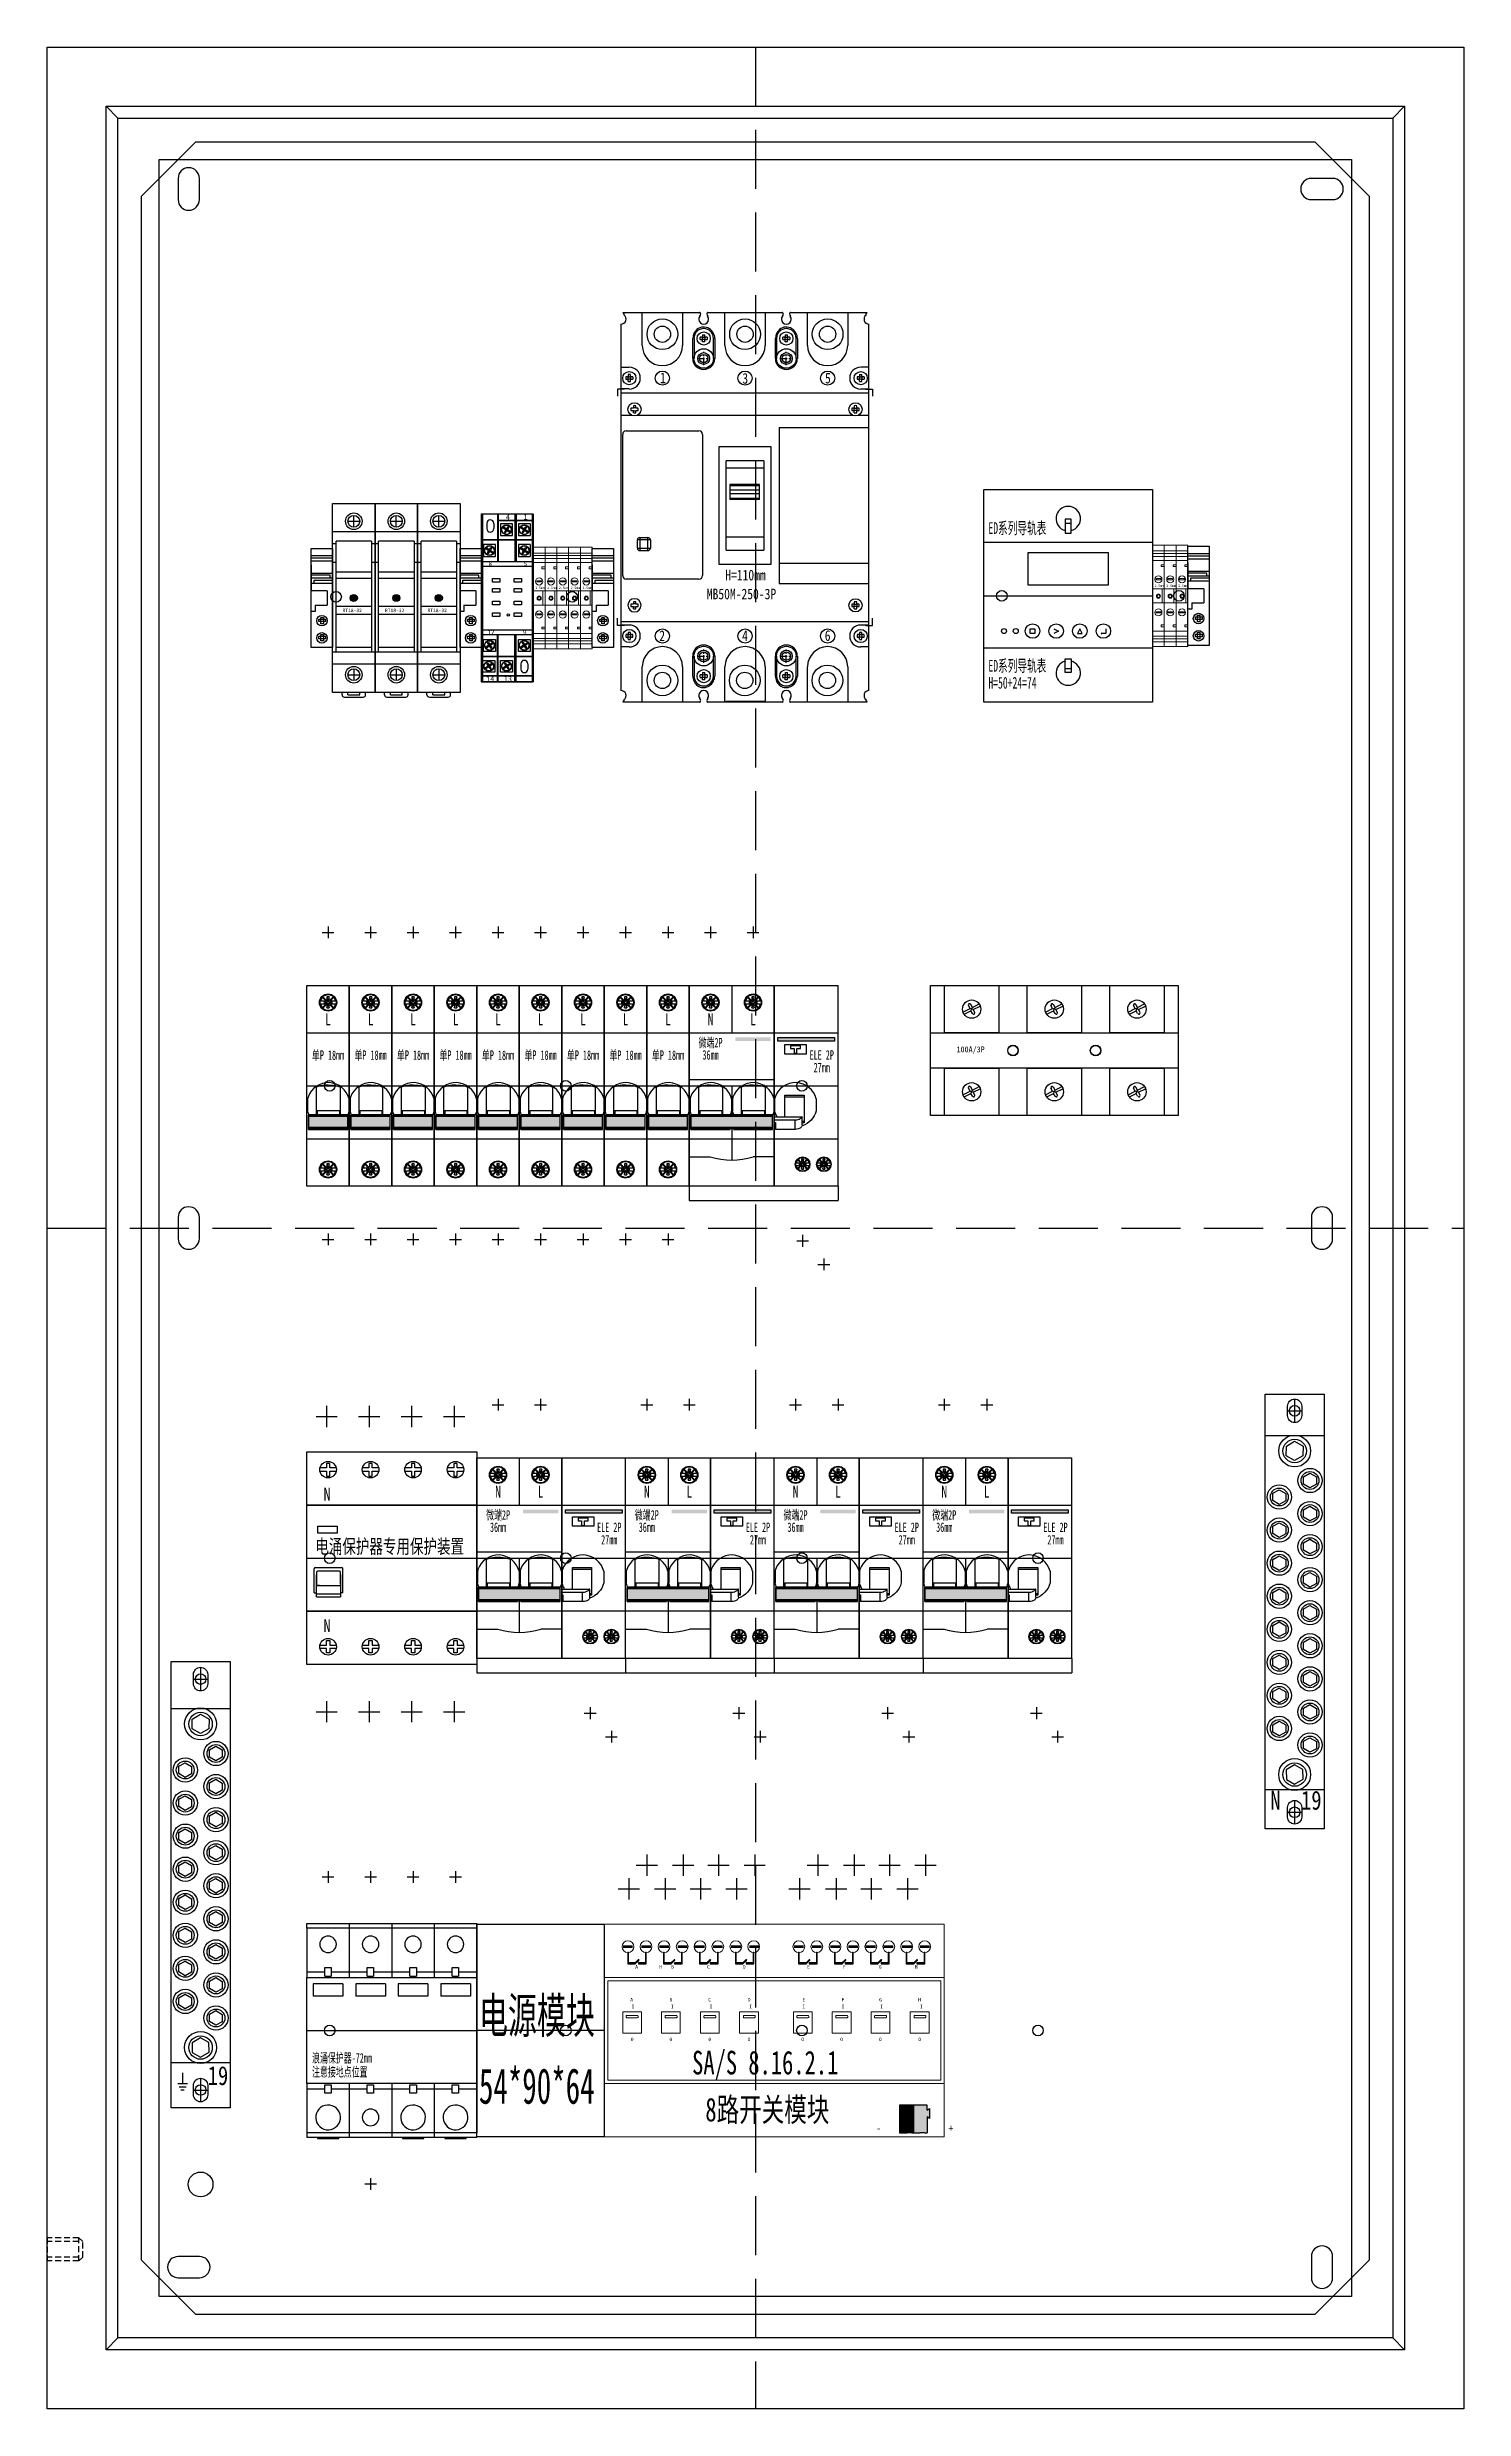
# Model space of a CAD drawing. Extents: x 1413553 to 1414153, y 431674 to 432674.
import ezdxf
from ezdxf.enums import TextEntityAlignment as Align

# ---------------------------------------------------------------- set-up
doc = ezdxf.new("R2010")
doc.units = 0
doc.header["$MEASUREMENT"] = 0
for name, pattern in [('CENTER', [2, 1.25, -0.25, 0.25, -0.25]), ('DASH', [0.35, 0.25, -0.1]), ('HIDDEN', [0.375, 0.25, -0.125]), ('LYJS-XX', [0.35, 0.25, -0.1])]:
    doc.linetypes.add(name, pattern=pattern)
for name, color, linetype in [('12路开关', 7, 'Continuous'), ('dian', 7, 'Continuous'), ('EQUIP-插座', 3, 'Continuous'), ('LY-JS-BJ', 7, 'Continuous'), ('LY-JS-YQJ', 7, 'Continuous'), ('布置图', 20, 'Continuous'), ('总线耦合器', 7, 'Continuous'), ('注释', 1, 'Continuous'), ('照明平面设备层', 1, 'Continuous')]:
    doc.layers.add(name, color=color, linetype=linetype)
doc.layers.add('LY-二次控制图', color=7, linetype='Continuous', lineweight=18)
doc.styles.add('-宋体', font='', dxfattribs={"width": 0.65})
doc.styles.add('LY-SJ-元器件', font='', dxfattribs={"width": 0.6, "height": 4})
doc.styles.add('宋体', font='', dxfattribs={"width": 0.8, "height": 3.5})
doc.styles.get('-宋体').set_extended_font_data('NSimSun')
doc.styles.get('LY-SJ-元器件').set_extended_font_data('SimSun')
doc.styles.get('宋体').set_extended_font_data('SimSun')

# ---------------------------------------------------------------- blocks, each defined once
blk = doc.blocks.new('A$Ccd75b423')
at = {"layer": '注释', "color": 2}
blk.add_lwpolyline([(0, 45), (54, 45), (54, -45), (0, -45)], close=True, dxfattribs=at)
at = {"layer": 'LY-JS-BJ', "color": 2, "lineweight": -3, "style": '宋体', "width": 0.6}
for s, p in [('电源模块', (0.9, 6.4)), ('54*90*64', (0.9, -23.5))]:
    blk.add_text(s, height=15, dxfattribs=at).set_placement(p, align=Align.MIDDLE_LEFT)
blk = doc.blocks.new('A$C7F2E4CF4')
at = {"layer": 'LY-JS-YQJ', "color": 1, "linetype": 'DASH'}
for p, q in [((-3, 0), (3, 0)), ((0, 5), (0, -5))]:
    blk.add_line(p, q, dxfattribs=at)
at = {"layer": 'LY-JS-YQJ', "color": 0, "linetype": 'ByBlock'}
blk.add_lwpolyline([(0, 5), (0, 5, -0.414214), (3, 2), (3, -2, -0.414214), (0, -5), (0, -5, -0.414214), (-3, -2), (-3, 2, -0.414214)], format="xyb", close=True, dxfattribs=at)
blk = doc.blocks.new('19位零排2021')
at = {"layer": 'LY-JS-YQJ', "color": 2, "linetype": 'ByBlock'}
blk.add_lwpolyline([(25, 184), (25, 0), (0, 0), (0, 184)], close=True, dxfattribs=at)
for points in [[(0, 166.5), (25, 166.5)], [(25, 16.5), (0, 16.5)]]:
    blk.add_lwpolyline(points, dxfattribs=at)
at = {"layer": 'LY-JS-YQJ', "color": 3}
for points in [[(12.5, 155.9), (8.9, 158), (9, 162.1), (12.5, 164.1), (16.1, 162), (16, 157.9)], [(19, 144.4), (16.3, 146), (16.3, 149.1), (19, 150.6), (21.7, 149), (21.7, 145.9)], [(6, 137.4), (3.3, 139), (3.3, 142.1), (6, 143.6), (8.7, 142), (8.7, 138.9)], [(19, 130.4), (16.3, 132), (16.3, 135.1), (19, 136.6), (21.7, 135), (21.7, 131.9)], [(6, 123.4), (3.3, 125), (3.3, 128.1), (6, 129.6), (8.7, 128), (8.7, 124.9)], [(19, 116.4), (16.3, 118), (16.3, 121.1), (19, 122.6), (21.7, 121), (21.7, 117.9)], [(6, 109.4), (3.3, 111), (3.3, 114.1), (6, 115.6), (8.7, 114), (8.7, 110.9)], [(6, 95.4), (3.3, 97), (3.3, 100.1), (6, 101.6), (8.7, 100), (8.7, 96.9)], [(19, 102.4), (16.3, 104), (16.3, 107.1), (19, 108.6), (21.7, 107), (21.7, 103.9)], [(19, 88.4), (16.3, 90), (16.3, 93.1), (19, 94.6), (21.7, 93), (21.7, 89.9)], [(6, 81.4), (3.3, 83), (3.3, 86.1), (6, 87.6), (8.7, 86), (8.7, 82.9)], [(19, 74.4), (16.3, 76), (16.3, 79.1), (19, 80.6), (21.7, 79), (21.7, 75.9)], [(6, 67.4), (3.3, 69), (3.3, 72.1), (6, 73.6), (8.7, 72), (8.7, 68.9)], [(19, 60.4), (16.3, 62), (16.3, 65.1), (19, 66.6), (21.7, 65), (21.7, 61.9)], [(6, 53.4), (3.3, 55), (3.3, 58.1), (6, 59.6), (8.7, 58), (8.7, 54.9)], [(19, 46.4), (16.3, 48), (16.3, 51.1), (19, 52.6), (21.7, 51), (21.7, 47.9)], [(6, 39.4), (3.3, 41), (3.3, 44.1), (6, 45.6), (8.7, 44), (8.7, 40.9)], [(19, 32.4), (16.3, 34), (16.3, 37.1), (19, 38.6), (21.7, 37), (21.7, 33.9)], [(12.5, 27.1), (8.9, 25), (9, 20.9), (12.5, 18.9), (16.1, 21), (16, 25.1)]]:
    blk.add_lwpolyline(points, close=True, dxfattribs=at)
for centre, radius in [((12.5, 160), 6.76), ((12.5, 160), 4.97), ((19, 147.5), 5.14), ((19, 147.5), 3.78), ((6, 140.5), 5.14), ((6, 140.5), 3.78), ((6, 126.5), 5.14), ((6, 126.5), 3.78), ((19, 133.5), 5.14), ((19, 133.5), 3.78), ((19, 119.5), 5.14), ((19, 119.5), 3.78), ((6, 112.5), 5.14), ((6, 112.5), 3.78), ((19, 105.5), 5.14), ((6, 98.5), 5.14), ((6, 98.5), 3.78), ((19, 105.5), 3.78), ((19, 91.5), 5.14), ((19, 91.5), 3.78), ((6, 84.5), 5.14), ((6, 84.5), 3.78), ((19, 77.5), 5.14), ((19, 77.5), 3.78), ((6, 70.5), 5.14), ((6, 70.5), 3.78), ((6, 56.5), 5.14), ((6, 56.5), 3.78), ((19, 63.5), 5.14), ((19, 63.5), 3.78), ((19, 49.5), 5.14), ((19, 49.5), 3.78), ((6, 42.5), 5.14), ((6, 42.5), 3.78), ((19, 35.5), 5.14), ((19, 35.5), 3.78), ((12.5, 23), 6.76), ((12.5, 23), 4.97)]:
    blk.add_circle(centre, radius, dxfattribs=at)
at = {"layer": 'LY-JS-YQJ', "color": 0}
for p in [(12.5, 177), (12.5, 7)]:
    blk.add_blockref('A$C7F2E4CF4', p, dxfattribs=at)
at = {"layer": 'LY-JS-YQJ', "color": 1, "style": '-宋体', "width": 0.8}
blk.add_text('N', height=8, dxfattribs=at).set_placement((2.2, 8.1))
at = {"layer": 'LY-JS-YQJ', "color": 4, "style": '-宋体', "width": 0.8}
blk.add_text('19', height=8, dxfattribs=at).set_placement((15.2, 8.1))
blk = doc.blocks.new('19位地排2021')
blk.add_line((12.5, 0), (12.5, 0))
at = {"layer": 'LY-JS-YQJ', "color": 1, "linetype": 'ByBlock'}
for p, q in [((2.9, 10.3), (7, 10.3)), ((4.9, 14.8), (4.9, 10.3)), ((3.4, 8.9), (6.4, 8.9)), ((4.1, 7.6), (5.6, 7.6))]:
    blk.add_line(p, q, dxfattribs=at)
at = {"layer": 'LY-JS-YQJ', "color": 2, "linetype": 'ByBlock'}
blk.add_lwpolyline([(25, 189), (25, 0), (0, 0), (0, 189)], close=True, dxfattribs=at)
for points in [[(0, 169), (25, 169)], [(25, 19), (0, 19)]]:
    blk.add_lwpolyline(points, dxfattribs=at)
at = {"layer": 'LY-JS-YQJ', "color": 3}
for points in [[(12.5, 158.4), (8.9, 160.5), (9, 164.6), (12.5, 166.6), (16.1, 164.5), (16, 160.4)], [(19, 146.9), (16.3, 148.5), (16.3, 151.6), (19, 153.1), (21.7, 151.5), (21.7, 148.4)], [(6, 139.9), (3.3, 141.5), (3.3, 144.6), (6, 146.1), (8.7, 144.5), (8.7, 141.4)], [(6, 125.9), (3.3, 127.5), (3.3, 130.6), (6, 132.1), (8.7, 130.5), (8.7, 127.4)], [(19, 132.9), (16.3, 134.5), (16.3, 137.6), (19, 139.1), (21.7, 137.5), (21.7, 134.4)], [(19, 118.9), (16.3, 120.5), (16.3, 123.6), (19, 125.1), (21.7, 123.5), (21.7, 120.4)], [(6, 111.9), (3.3, 113.5), (3.3, 116.6), (6, 118.1), (8.7, 116.5), (8.7, 113.4)], [(19, 104.9), (16.3, 106.5), (16.3, 109.6), (19, 111.1), (21.7, 109.5), (21.7, 106.4)], [(6, 97.9), (3.3, 99.5), (3.3, 102.6), (6, 104.1), (8.7, 102.5), (8.7, 99.4)], [(6, 83.9), (3.3, 85.5), (3.3, 88.6), (6, 90.1), (8.7, 88.5), (8.7, 85.4)], [(19, 90.9), (16.3, 92.5), (16.3, 95.6), (19, 97.1), (21.7, 95.5), (21.7, 92.4)], [(19, 76.9), (16.3, 78.5), (16.3, 81.6), (19, 83.1), (21.7, 81.5), (21.7, 78.4)], [(6, 69.9), (3.3, 71.5), (3.3, 74.6), (6, 76.1), (8.7, 74.5), (8.7, 71.4)], [(6, 55.9), (3.3, 57.5), (3.3, 60.6), (6, 62.1), (8.7, 60.5), (8.7, 57.4)], [(19, 62.9), (16.3, 64.5), (16.3, 67.6), (19, 69.1), (21.7, 67.5), (21.7, 64.4)], [(19, 48.9), (16.3, 50.5), (16.3, 53.6), (19, 55.1), (21.7, 53.5), (21.7, 50.4)], [(6, 41.9), (3.3, 43.5), (3.3, 46.6), (6, 48.1), (8.7, 46.5), (8.7, 43.4)], [(19, 34.9), (16.3, 36.5), (16.3, 39.6), (19, 41.1), (21.7, 39.5), (21.7, 36.4)], [(12.5, 29.6), (8.9, 27.5), (9, 23.4), (12.5, 21.4), (16.1, 23.5), (16, 27.6)]]:
    blk.add_lwpolyline(points, close=True, dxfattribs=at)
for centre, radius in [((12.5, 162.5), 6.76), ((12.5, 162.5), 4.97), ((19, 150), 5.14), ((19, 150), 3.78), ((6, 143), 5.14), ((6, 143), 3.78), ((19, 136), 5.14), ((6, 129), 5.14), ((6, 129), 3.78), ((19, 136), 3.78), ((6, 115), 5.14), ((19, 122), 5.14), ((19, 122), 3.78), ((6, 115), 3.78), ((19, 108), 5.14), ((19, 108), 3.78), ((6, 101), 5.14), ((6, 101), 3.78), ((6, 87), 5.14), ((6, 87), 3.78), ((19, 94), 5.14), ((19, 94), 3.78), ((19, 80), 5.14), ((19, 80), 3.78), ((6, 73), 5.14), ((6, 73), 3.78), ((19, 66), 5.14), ((6, 59), 5.14), ((6, 59), 3.78), ((19, 66), 3.78), ((6, 45), 5.14), ((19, 52), 5.14), ((19, 52), 3.78), ((6, 45), 3.78), ((19, 38), 5.14), ((19, 38), 3.78), ((12.5, 25.5), 6.76), ((12.5, 25.5), 4.97)]:
    blk.add_circle(centre, radius, dxfattribs=at)
at = {"layer": 'LY-JS-YQJ', "color": 0}
for p in [(12.5, 181.5), (12.5, 7.5)]:
    blk.add_blockref('A$C7F2E4CF4', p, dxfattribs=at)
at = {"layer": 'LY-JS-YQJ', "color": 4, "style": '-宋体', "width": 0.8}
blk.add_text('19', height=8, dxfattribs=at).set_placement((15.5, 9.6))
blk = doc.blocks.new('A$Ccfe704a4')
for p, q in [((-91.2, -11.3), (-88.2, -9.8)), ((-88.2, -9.8), (-88.9, -8.5)), ((-86.8, -10.2), (-88.2, -9.8)), ((-88, -6.1), (-88, -6.1)), ((-87.2, -9.3), (-87.9, -8)), ((-87.8, -10.7), (-87.2, -9.3)), ((-87.2, -9.3), (-84.3, -7.8)), ((-86.8, -6.1), (-86.8, -6.1)), ((-86.8, -10.2), (-83.9, -8.7)), ((-56.2, -11.3), (-53.2, -9.8)), ((-53.2, -9.8), (-53.9, -8.5)), ((-51.8, -10.2), (-53.2, -9.8)), ((-53, -6.1), (-53, -6.1)), ((-52.2, -9.3), (-52.9, -8)), ((-52.8, -10.7), (-52.2, -9.3)), ((-52.2, -9.3), (-49.3, -7.8)), ((-51.8, -6.1), (-51.8, -6.1)), ((-51.8, -10.2), (-48.9, -8.7)), ((-21.2, -11.3), (-18.2, -9.8)), ((-18.2, -9.8), (-18.9, -8.5)), ((-16.8, -10.2), (-18.2, -9.8)), ((-18, -6.1), (-18, -6.1)), ((-17.2, -9.3), (-17.9, -8)), ((-17.8, -10.7), (-17.2, -9.3)), ((-17.2, -9.3), (-14.3, -7.8)), ((-16.8, -6.1), (-16.8, -6.1)), ((-16.8, -10.2), (-13.9, -8.7)), ((-90.7, -12.2), (-87.8, -10.7)), ((-87.2, -11.9), (-87.8, -10.7)), ((-86.2, -11.4), (-86.8, -10.2)), ((-76, -20), (-64, -20)), ((-55.7, -12.2), (-52.8, -10.7)), ((-52.2, -11.9), (-52.8, -10.7)), ((-51.2, -11.4), (-51.8, -10.2)), ((-20.7, -12.2), (-17.8, -10.7)), ((-17.2, -11.9), (-17.8, -10.7)), ((-16.2, -11.4), (-16.8, -10.2)), ((-91.2, -46.3), (-88.2, -44.8)), ((-90.7, -47.2), (-87.8, -45.7)), ((-88.2, -44.8), (-88.9, -43.5)), ((-86.8, -45.2), (-88.2, -44.8)), ((-88, -41.1), (-88, -41.1)), ((-87.2, -44.3), (-87.9, -43)), ((-87.8, -45.7), (-87.2, -44.3)), ((-87.2, -46.9), (-87.8, -45.7)), ((-87.2, -44.3), (-84.3, -42.8)), ((-86.8, -41.1), (-86.8, -41.1)), ((-86.8, -45.2), (-83.9, -43.7)), ((-86.2, -46.4), (-86.8, -45.2)), ((-56.2, -46.3), (-53.2, -44.8)), ((-55.7, -47.2), (-52.8, -45.7)), ((-53.2, -44.8), (-53.9, -43.5)), ((-51.8, -45.2), (-53.2, -44.8)), ((-53, -41.1), (-53, -41.1)), ((-52.2, -44.3), (-52.9, -43)), ((-52.8, -45.7), (-52.2, -44.3)), ((-52.2, -46.9), (-52.8, -45.7)), ((-52.2, -44.3), (-49.3, -42.8)), ((-51.8, -41.1), (-51.8, -41.1)), ((-51.8, -45.2), (-48.9, -43.7)), ((-51.2, -46.4), (-51.8, -45.2)), ((-21.2, -46.3), (-18.2, -44.8)), ((-20.7, -47.2), (-17.8, -45.7)), ((-18.2, -44.8), (-18.9, -43.5)), ((-16.8, -45.2), (-18.2, -44.8)), ((-18, -41.1), (-18, -41.1)), ((-17.2, -44.3), (-17.9, -43)), ((-17.8, -45.7), (-17.2, -44.3)), ((-17.2, -46.9), (-17.8, -45.7)), ((-17.2, -44.3), (-14.3, -42.8)), ((-16.8, -41.1), (-16.8, -41.1)), ((-16.8, -45.2), (-13.9, -43.7)), ((-16.2, -46.4), (-16.8, -45.2))]:
    blk.add_line(p, q)
for points in [[(-105, 0), (0, 0), (0, -55), (-105, -55)], [(-99, 0), (-76, 0), (-76, -20), (-99, -20)], [(-64, 0), (-41, 0), (-41, -20), (-64, -20)], [(-29, 0), (-6, 0), (-6, -20), (-29, -20)], [(-105, -20), (0, -20), (0, -35), (-105, -35)], [(-99, -35), (-76, -35), (-76, -55), (-99, -55)], [(-64, -35), (-41, -35), (-41, -55), (-64, -55)], [(-29, -35), (-6, -35), (-6, -55), (-29, -55)]]:
    blk.add_lwpolyline(points, close=True)
for centre, radius in [((-87.5, -10), 3.88), ((-52.5, -10), 3.88), ((-17.5, -10), 3.88), ((-70, -27.5), 2.15), ((-35, -27.5), 2.15), ((-87.5, -45), 3.88), ((-52.5, -45), 3.88), ((-17.5, -45), 3.88)]:
    blk.add_circle(centre, radius)
for centre, start, end in [((-88.4, -8.3), 26.8565, 206.8565), ((-53.4, -8.3), 26.8565, 206.8565), ((-18.4, -8.3), 26.8565, 206.8565), ((-86.7, -11.6), 206.8565, 26.8565), ((-51.7, -11.6), 206.8565, 26.8565), ((-16.7, -11.6), 206.8565, 26.8565), ((-88.4, -43.3), 26.8565, 206.8565), ((-86.7, -46.6), 206.8565, 26.8565), ((-53.4, -43.3), 26.8565, 206.8565), ((-51.7, -46.6), 206.8565, 26.8565), ((-18.4, -43.3), 26.8565, 206.8565), ((-16.7, -46.6), 206.8565, 26.8565)]:
    blk.add_arc(centre, 0.545, start, end)
at = {"insert": (-93.9, -25.8), "char_height": 2.5, "width": 3.118, "attachment_point": 1}
blk.add_mtext('100A/3P', dxfattribs=at)
blk = doc.blocks.new('RT18保险 正视图')
at = {"layer": 'LY-JS-YQJ'}
blk.add_hatch(color=1, dxfattribs=at).paths.add_polyline_path([(1.5, -40, 1), (-1.5, -40, 1)])
for p, q in [((-9, -80), (-9, 0)), ((-9, 0), (9, 0)), ((9, 0), (9, -80)), ((-2.5, -7.5), (2.5, -7.5)), ((0, -10), (0, -5)), ((9, -12), (-9, -12)), ((-7.5, -17), (-9, -17)), ((7.5, -16), (-7.5, -16)), ((-7.5, -63), (-7.5, -16)), ((7.5, -16), (7.5, -63)), ((9, -17), (7.5, -17)), ((-7.5, -25), (-9, -25)), ((7.5, -29), (-7.5, -29)), ((9, -25), (7.5, -25)), ((7.5, -31.8), (-7.5, -31.8)), ((-7.5, -43.5), (7.5, -43.5)), ((-7.5, -46.9), (7.5, -46.9)), ((9, -63), (-9, -63)), ((9, -68), (-9, -68)), ((7.5, -61), (-7.5, -61)), ((0, -70), (0, -75)), ((9, -80), (-9, -80)), ((-5, -81), (-5, -80)), ((-2.5, -72.5), (2.5, -72.5)), ((-2.5, -81), (-2.5, -80)), ((2.5, -81), (2.5, -80)), ((5, -81), (5, -80)), ((-4, -82), (4, -82)), ((-2.5, -81), (2.5, -81))]:
    blk.add_line(p, q, dxfattribs=at)
for centre, radius in [((0, -7.5), 3.5), ((0, -7.5), 2.5), ((0, -72.5), 3.5), ((0, -72.5), 2.5)]:
    blk.add_circle(centre, radius, dxfattribs=at)
at = {"layer": 'LY-JS-YQJ', "color": 1}
blk.add_circle((0, -40), 1.5, dxfattribs=at)
at = {"layer": 'LY-JS-YQJ'}
for centre, start, end in [((-4, -81), 180, 270), ((4, -81), 270, 0)]:
    blk.add_arc(centre, 1, start, end, dxfattribs=at)
at = {"layer": 'LY-JS-YQJ', "insert": (-4.8, -44.5), "char_height": 1.5, "width": 12.3, "attachment_point": 1}
blk.add_mtext('RT18-32', dxfattribs=at)
blk = doc.blocks.new('RT18-32X-6A')
at = {"layer": 'LY-JS-YQJ'}
blk.add_blockref('RT18保险 正视图', (9, 80), dxfattribs=at)
blk = doc.blocks.new('端子堵头')
at = {"layer": 'LY-JS-YQJ'}
for p, q in [((0, 39), (9, 39)), ((0, 38), (9, 38)), ((0, 36.7), (9, 36.7)), ((0, 35), (0, 24)), ((0, 31.5), (9, 31.5)), ((8, 30.6), (0, 30.6)), ((8, 29.5), (8, 30.6)), ((9, 35), (9, 24)), ((9, 34.6), (9, 33.5)), ((0, 29.5), (9, 29.5)), ((0, 27.3), (9, 27.3)), ((6.7, 24), (0, 24)), ((1.2, 27.3), (1.2, 28.6)), ((1.2, 28.6), (9, 28.6)), ((6.7, 24), (6.7, 18)), ((1.6, 15.3), (0, 15.3)), ((1.6, 18), (1.6, 15.3)), ((1.6, 18), (6.7, 18))]:
    blk.add_line(p, q, dxfattribs=at)
for points in [[(0, 42), (9, 42), (9, 0), (0, 0)], [(3.2, 12.1), (6, 12.1), (6, 11), (3.2, 11)], [(5.1, 12.8), (5.1, 10), (4, 10), (4, 12.8)], [(3.2, 4.8), (6, 4.8), (6, 3.7), (3.2, 3.7)], [(5.1, 5.6), (5.1, 2.8), (4.1, 2.8), (4.1, 5.6)]]:
    blk.add_lwpolyline(points, close=True, dxfattribs=at)
for centre in [(4.5, 11.4), (4.5, 4.1)]:
    blk.add_circle(centre, 2.23, dxfattribs=at)
blk = doc.blocks.new('A$C90d01b57')
at = {"layer": 'LY-二次控制图', "lineweight": -3}
for name, p in [('RT18-32X-6A', (-54, -80)), ('RT18-32X-6A', (-36, -80)), ('RT18-32X-6A', (-18, -80)), ('端子堵头', (-63, -61)), ('端子堵头', (0, -61))]:
    blk.add_blockref(name, p, dxfattribs=at)
blk = doc.blocks.new('A$C03D07FCC')
for p, q in [((0, 19), (5, 19)), ((0, 18), (5, 18)), ((0, 16.7), (5, 16.7)), ((5, 13.2), (3.7, 13.2)), ((3.7, 13.2), (3.7, 12.4)), ((3.7, 12.4), (5, 12.4)), ((5, 19), (10, 19)), ((5, 18), (10, 18)), ((5, 16.7), (10, 16.7)), ((5, 12.4), (5, 11.3)), ((10, 13.2), (8.7, 13.2)), ((8.7, 13.2), (8.7, 12.4)), ((8.7, 12.4), (10, 12.4)), ((0, 3), (5, 3)), ((4.1, 3), (4.1, -3)), ((5, 3), (10, 3)), ((9.1, 3), (9.1, -3)), ((0, -3), (5, -3)), ((5, -3), (10, -3)), ((0, -17.1), (5, -17.1)), ((0, -18.2), (5, -18.2)), ((0, -19.4), (5, -19.4)), ((5, -12.3), (3.7, -12.3)), ((3.7, -12.3), (3.7, -13.1)), ((3.7, -13.1), (5, -13.1)), ((5, -17.1), (10, -17.1)), ((5, -18.2), (10, -18.2)), ((5, -19.4), (10, -19.4)), ((10, -12.3), (8.7, -12.3)), ((8.7, -12.3), (8.7, -13.1)), ((8.7, -13.1), (10, -13.1))]:
    blk.add_line(p, q)
at = {"color": 2}
for p, q in [((10, 19), (15, 19)), ((10, 18), (15, 18)), ((10, 16.7), (15, 16.7)), ((10, 12.4), (10, 11.3)), ((15, 13.2), (13.7, 13.2)), ((13.7, 13.2), (13.7, 12.4)), ((13.7, 12.4), (15, 12.4)), ((15, 12.4), (15, 11.3)), ((10, 3), (15, 3)), ((14.1, 3), (14.1, -3)), ((10, -3), (15, -3)), ((10, -17.1), (15, -17.1)), ((10, -18.2), (15, -18.2)), ((10, -19.4), (15, -19.4)), ((15, -12.3), (13.7, -12.3)), ((13.7, -12.3), (13.7, -13.1)), ((13.7, -13.1), (15, -13.1))]:
    blk.add_line(p, q, dxfattribs=at)
for points in [[(0, 21.5), (5, 21.5), (5, -21.5), (0, -21.5)], [(5, 21.5), (10, 21.5), (10, -21.5), (5, -21.5)], [(0, 15), (5, 15), (5, -15), (0, -15)], [(5, 15), (10, 15), (10, -15), (5, -15)], [(1.5, 7.3), (3.5, 7.3), (3.5, 6.8), (1.5, 6.8)], [(6.5, 7.3), (8.5, 7.3), (8.5, 6.8), (6.5, 6.8)], [(1.5, -6.7), (3.5, -6.7), (3.5, -7.2), (1.5, -7.2)], [(6.5, -6.7), (8.5, -6.7), (8.5, -7.2), (6.5, -7.2)]]:
    blk.add_lwpolyline(points, close=True)
for points in [[(10, 21.5), (15, 21.5), (15, -21.5), (10, -21.5)], [(10, 15), (15, 15), (15, -15), (10, -15)], [(11.5, 7.3), (13.5, 7.3), (13.5, 6.8), (11.5, 6.8)], [(11.5, -6.7), (13.5, -6.7), (13.5, -7.2), (11.5, -7.2)]]:
    blk.add_lwpolyline(points, close=True, dxfattribs=at)
for centre, radius in [((2.5, 7), 1.5), ((2.5, -0.1), 0.879), ((2.5, -0.1), 0.879), ((2.5, -0.1), 0.59), ((7.5, 7), 1.5), ((7.5, -0.1), 0.879), ((7.5, -0.1), 0.879), ((7.5, -0.1), 0.59), ((2.5, -7), 1.5), ((7.5, -7), 1.5)]:
    blk.add_circle(centre, radius)
for centre, radius in [((12.5, 7), 1.5), ((12.5, -0.1), 0.879), ((12.5, -0.1), 0.879), ((12.5, -0.1), 0.59), ((12.5, -7), 1.5)]:
    blk.add_circle(centre, radius, dxfattribs=at)
at = {"layer": 'LY-二次控制图', "lineweight": -3}
blk.add_blockref('端子堵头', (15, -21), dxfattribs=at)
at = {"char_height": 1, "width": 2.569, "attachment_point": 1}
for insert in [(0.9, 4.8), (5.9, 4.8)]:
    blk.add_mtext('2.5mm', dxfattribs=dict(at, insert=insert))
at = {"color": 2, "insert": (10.9, 4.8), "char_height": 1, "width": 2.569, "attachment_point": 1}
blk.add_mtext('2.5mm', dxfattribs=at)
blk = doc.blocks.new('A$C6349b9c7')
at = {"color": 0, "linetype": 'ByBlock', "lineweight": -2}
for p, q in [((-104.2, 82.5), (-71.8, 82.5)), ((-103.8, 82), (-103.8, 81.4)), ((-96, 68.5), (-96, 82.5)), ((-79, 82.5), (-79, 68.5)), ((-68.7, 81.9), (-68.7, 81.9)), ((-68.7, 81.9), (-68.7, 81.9)), ((-68.2, 82.5), (-36.8, 82.5)), ((-61, 68.5), (-61, 82.5)), ((-44, 82.5), (-44, 68.5)), ((-33.7, 81.9), (-33.7, 81.9)), ((-33.7, 81.9), (-33.7, 81.9)), ((-33.2, 82.5), (-0.8, 82.5)), ((-26, 68.5), (-26, 82.5)), ((-9, 82.5), (-9, 68.5)), ((-1.2, 81.4), (-1.2, 82)), ((-105, -77.7), (-105, 77.7)), ((-74.6, 63), (-74.6, 71.5)), ((-74.1, 71.5), (-74.1, 63)), ((-70.5, 72), (-71.5, 72)), ((-71.5, 71), (-70.5, 71)), ((-70.5, 73), (-70.5, 72)), ((-70.5, 71), (-70.5, 72)), ((-70.5, 72), (-69.5, 72)), ((-70.5, 70), (-70.5, 71)), ((-69.5, 71), (-70.5, 71)), ((-69.5, 72), (-69.5, 73)), ((-69.5, 72), (-69.5, 71)), ((-68.5, 72), (-69.5, 72)), ((-69.5, 70), (-69.5, 71)), ((-69.5, 71), (-68.5, 71)), ((-65.8, 63), (-65.8, 71.5)), ((-65.3, 71.5), (-65.3, 63)), ((-39.6, 63), (-39.6, 71.5)), ((-39.1, 71.5), (-39.1, 63)), ((-35.5, 72), (-36.5, 72)), ((-36.5, 71), (-35.5, 71)), ((-35.5, 73), (-35.5, 72)), ((-35.5, 71), (-35.5, 72)), ((-35.5, 72), (-34.5, 72)), ((-35.5, 70), (-35.5, 71)), ((-34.5, 71), (-35.5, 71)), ((-34.5, 72), (-34.5, 73)), ((-34.5, 72), (-34.5, 71)), ((-33.5, 72), (-34.5, 72)), ((-34.5, 70), (-34.5, 71)), ((-34.5, 71), (-33.5, 71)), ((-30.8, 63), (-30.8, 71.5)), ((-30.3, 71.5), (-30.3, 63)), ((0, -77.7), (0, 77.7)), ((-105, 59.4), (-101.5, 59.4)), ((-101.5, 50.1), (-105, 50.1)), ((-102, 55.3), (-103, 55.3)), ((-103, 54.3), (-102, 54.3)), ((-102, 56.2), (-102, 55.3)), ((-102, 54.3), (-102, 55.3)), ((-102, 55.3), (-101, 55.3)), ((-102, 53.3), (-102, 54.3)), ((-101, 54.3), (-102, 54.3)), ((-101, 55.3), (-101, 56.2)), ((-101, 55.3), (-101, 54.3)), ((-100, 55.3), (-101, 55.3)), ((-101, 53.3), (-101, 54.3)), ((-101, 54.3), (-100, 54.3)), ((-4, 55.3), (-5, 55.3)), ((-5, 54.3), (-4, 54.3)), ((-4, 56.2), (-4, 55.3)), ((-4, 54.3), (-4, 55.3)), ((-4, 55.3), (-3, 55.3)), ((-4, 53.3), (-4, 54.3)), ((-3, 54.3), (-4, 54.3)), ((0, 59.4), (-3.5, 59.4)), ((-3.5, 50.1), (0, 50.1)), ((-3, 55.3), (-3, 56.2)), ((-3, 55.3), (-3, 54.3)), ((-2, 55.3), (-3, 55.3)), ((-3, 53.3), (-3, 54.3)), ((-3, 54.3), (-2, 54.3)), ((-105, 48.5), (0, 48.5)), ((-99.8, 42), (-100.8, 42)), ((-100.8, 41), (-99.8, 41)), ((-99.8, 43), (-99.8, 42)), ((-98.8, 42.1), (-99.8, 42.1)), ((-99.8, 40), (-99.8, 41)), ((-99.8, 40.9), (-98.8, 40.9)), ((-98.8, 42), (-98.8, 43)), ((-97.8, 42), (-98.8, 42)), ((-98.8, 40), (-98.8, 41)), ((-98.8, 41), (-97.8, 41)), ((-6.2, 42), (-7.2, 42)), ((-7.2, 41), (-6.2, 41)), ((-6.2, 43), (-6.2, 42)), ((-6.2, 41), (-6.2, 42)), ((-6.2, 42), (-5.2, 42)), ((-6.2, 40), (-6.2, 41)), ((-5.2, 41), (-6.2, 41)), ((-5.2, 42), (-5.2, 43)), ((-4.2, 42), (-5.2, 42)), ((-5.2, 42), (-5.2, 41)), ((-5.2, 41), (-4.2, 41)), ((-5.2, 40), (-5.2, 41)), ((-100.4, 38.9), (-104.9, 38.9)), ((-104.3, -28.9), (-104.3, 30.9)), ((-102.8, 32.4), (-72, 32.4)), ((-6.8, 38.9), (-98.2, 38.9)), ((-70.5, 30.9), (-70.5, -28.9)), ((-38, 33.8), (-38, -32.2)), ((-38, 33.8), (0, 33.8)), ((0, 38.9), (-4.6, 38.9)), ((-60.5, -18.1), (-60.5, 19.7)), ((-44.5, 19.7), (-60.5, 19.7)), ((-60.5, 16.7), (-44.5, 16.7)), ((-44.5, 19.7), (-44.5, -18.1)), ((-58.9, 9.6), (-58.9, 3.3)), ((-46.3, 9.6), (-58.9, 9.6)), ((-58.9, 9.6), (-46.3, 9.6)), ((-46.3, 9.5), (-58.9, 9.5)), ((-58.9, 9.5), (-46.3, 9.5)), ((-46.3, 9.5), (-58.9, 9.5)), ((-58.9, 9.5), (-46.3, 9.5)), ((-58.9, 9.4), (-46.3, 9.4)), ((-46.3, 9.4), (-58.9, 9.4)), ((-58.9, 9.4), (-46.3, 9.4)), ((-46.3, 9.4), (-58.9, 9.4)), ((-58.9, 9.4), (-46.3, 9.4)), ((-58.9, 9.3), (-46.3, 9.3)), ((-46.3, 9.3), (-58.9, 9.3)), ((-58.9, 9.3), (-46.3, 9.3)), ((-46.3, 9.3), (-58.9, 9.3)), ((-58.9, 9.3), (-46.3, 9.3)), ((-46.3, 9.3), (-58.9, 9.3)), ((-46.3, 7.3), (-58.9, 7.3)), ((-58.9, 5.8), (-46.3, 5.8)), ((-58.9, 3.8), (-46.3, 3.8)), ((-46.3, 3.8), (-58.9, 3.8)), ((-58.9, 3.8), (-46.3, 3.8)), ((-46.3, 3.8), (-58.9, 3.8)), ((-46.3, 3.7), (-58.9, 3.7)), ((-58.9, 3.7), (-46.3, 3.7)), ((-46.3, 3.7), (-58.9, 3.7)), ((-58.9, 3.6), (-46.3, 3.6)), ((-46.3, 3.6), (-58.9, 3.6)), ((-58.9, 3.6), (-46.3, 3.6)), ((-46.3, 3.5), (-58.9, 3.5)), ((-58.9, 3.5), (-46.3, 3.5)), ((-46.3, 3.5), (-58.9, 3.5)), ((-58.9, 3.4), (-46.3, 3.4)), ((-46.3, 3.4), (-58.9, 3.4)), ((-58.9, 3.4), (-46.3, 3.4)), ((-46.3, 3.3), (-58.9, 3.3)), ((-46.3, 3.3), (-46.3, 9.6)), ((-98.1, -17.3), (-98.1, -13.8)), ((-92.6, -13.8), (-98.1, -13.8)), ((-98.1, -17.3), (-92.6, -17.3)), ((-97.1, -12.8), (-97.1, -18.4)), ((-97.1, -12.8), (-93.6, -12.8)), ((-93.6, -18.4), (-97.1, -18.4)), ((-93.6, -18.4), (-93.6, -12.8)), ((-92.6, -13.8), (-92.6, -17.3)), ((-44.5, -12.6), (-60.5, -12.6)), ((-60.5, -18.1), (-44.5, -18.1)), ((-38, -23.6), (0, -23.6)), ((-72, -30.4), (-102.8, -30.4)), ((-38, -32.2), (0, -32.2)), ((0, -48.5), (-105, -48.5)), ((-105, -49.8), (-101.5, -49.8)), ((-99.8, -41), (-100.8, -41)), ((-100.8, -42), (-99.8, -42)), ((-99.8, -40), (-99.8, -41)), ((-98.8, -40.9), (-99.8, -40.9)), ((-99.8, -43), (-99.8, -42)), ((-99.8, -42.1), (-98.8, -42.1)), ((-98.8, -41), (-98.8, -40)), ((-97.8, -41), (-98.8, -41)), ((-98.8, -43), (-98.8, -42)), ((-98.8, -42), (-97.8, -42)), ((-6.2, -41), (-7.2, -41)), ((-7.2, -42), (-6.2, -42)), ((-6.2, -40), (-6.2, -41)), ((-6.2, -41), (-5.2, -41)), ((-6.2, -42), (-6.2, -41)), ((-5.2, -42), (-6.2, -42)), ((-6.2, -43), (-6.2, -42)), ((-5.2, -41), (-5.2, -40)), ((-4.2, -41), (-5.2, -41)), ((-5.2, -41), (-5.2, -42)), ((-5.2, -42), (-4.2, -42)), ((-5.2, -43), (-5.2, -42)), ((-3.5, -49.8), (0, -49.8)), ((-101.5, -59.1), (-105, -59.1)), ((-102, -53.9), (-103, -53.9)), ((-103, -55), (-102, -55)), ((-102, -53), (-102, -53.9)), ((-102, -53.9), (-101, -53.9)), ((-102, -55), (-102, -53.9)), ((-101, -55), (-102, -55)), ((-102, -55.9), (-102, -55)), ((-101, -53.9), (-101, -53)), ((-100, -53.9), (-101, -53.9)), ((-101, -53.9), (-101, -55)), ((-101, -55), (-100, -55)), ((-101, -55.9), (-101, -55)), ((-4, -53.9), (-5, -53.9)), ((-5, -55), (-4, -55)), ((-4, -53), (-4, -53.9)), ((-4, -53.9), (-3, -53.9)), ((-4, -55), (-4, -53.9)), ((-3, -55), (-4, -55)), ((-4, -55.9), (-4, -55)), ((0, -59.1), (-3.5, -59.1)), ((-3, -53.9), (-3, -53)), ((-2, -53.9), (-3, -53.9)), ((-3, -53.9), (-3, -55)), ((-3, -55), (-2, -55)), ((-3, -55.9), (-3, -55)), ((-96, -82.5), (-96, -67.5)), ((-79, -67.5), (-79, -82.5)), ((-74.6, -71.5), (-74.6, -63)), ((-74.1, -63), (-74.1, -71.5)), ((-65.8, -71.5), (-65.8, -63)), ((-65.3, -63), (-65.3, -71.5)), ((-61, -82.5), (-61, -67.5)), ((-44, -67.5), (-44, -82.5)), ((-39.6, -71.5), (-39.6, -63)), ((-39.1, -63), (-39.1, -71.5)), ((-30.8, -71.5), (-30.8, -63)), ((-30.3, -63), (-30.3, -71.5)), ((-26, -82.5), (-26, -67.5)), ((-9, -67.5), (-9, -82.5)), ((-70.5, -71), (-71.5, -71)), ((-71.5, -72), (-70.5, -72)), ((-70.5, -70), (-70.5, -71)), ((-70.5, -71), (-69.5, -71)), ((-70.5, -72), (-70.5, -71)), ((-69.5, -72), (-70.5, -72)), ((-70.5, -73), (-70.5, -72)), ((-69.5, -71), (-69.5, -70)), ((-68.5, -71), (-69.5, -71)), ((-69.5, -71), (-69.5, -72)), ((-69.5, -72), (-68.5, -72)), ((-69.5, -73), (-69.5, -72)), ((-35.5, -71), (-36.5, -71)), ((-36.5, -72), (-35.5, -72)), ((-35.5, -70), (-35.5, -71)), ((-35.5, -71), (-34.5, -71)), ((-35.5, -72), (-35.5, -71)), ((-34.5, -72), (-35.5, -72)), ((-35.5, -73), (-35.5, -72)), ((-34.5, -71), (-34.5, -70)), ((-33.5, -71), (-34.5, -71)), ((-34.5, -71), (-34.5, -72)), ((-34.5, -72), (-33.5, -72)), ((-34.5, -73), (-34.5, -72)), ((-71.8, -82.5), (-104.2, -82.5)), ((-103.8, -81.4), (-103.8, -82)), ((-71.3, -81.9), (-71.3, -81.9)), ((-71.3, -81.9), (-71.3, -81.9)), ((-36.8, -82.5), (-68.2, -82.5)), ((-44.4, -82.3), (-60.6, -82.3)), ((-36.3, -81.9), (-36.3, -81.9)), ((-36.3, -81.9), (-36.3, -81.9)), ((-0.8, -82.5), (-33.2, -82.5)), ((-1.2, -82), (-1.2, -81.4))]:
    blk.add_line(p, q, dxfattribs=at)
at = {"color": 0}
for p, q in [((-71.5, 71), (-71.5, 72)), ((-70.5, 73), (-69.5, 73)), ((-69.5, 70), (-70.5, 70)), ((-68.5, 72), (-68.5, 71)), ((-36.5, 71), (-36.5, 72)), ((-35.5, 73), (-34.5, 73)), ((-34.5, 70), (-35.5, 70)), ((-33.5, 72), (-33.5, 71)), ((-103, 55.3), (-103, 54.3)), ((-101, 56.2), (-102, 56.2)), ((-102, 53.3), (-101, 53.3)), ((-100, 55.3), (-100, 54.3)), ((-5, 55.3), (-5, 54.3)), ((-4, 56.2), (-3, 56.2)), ((-4, 53.3), (-3, 53.3)), ((-2, 55.3), (-2, 54.3)), ((-71.5, -72), (-71.5, -71)), ((-70.5, -70), (-69.5, -70)), ((-69.5, -73), (-70.5, -73)), ((-68.5, -71), (-68.5, -72)), ((-36.5, -72), (-36.5, -71)), ((-35.5, -70), (-34.5, -70)), ((-34.5, -73), (-35.5, -73)), ((-33.5, -71), (-33.5, -72))]:
    blk.add_line(p, q, dxfattribs=at)
at = {"color": 1, "linetype": 'CENTER', "ltscale": 2.54}
for p, q in [((-72.8, 63), (-67.2, 63)), ((-70, 60.2), (-70, 65.8)), ((-37.8, 63), (-32.2, 63)), ((-35, 60.2), (-35, 65.8)), ((-72.8, -63), (-67.2, -63)), ((-70, -65.8), (-70, -60.2)), ((-37.8, -63), (-32.2, -63)), ((-35, -65.8), (-35, -60.2))]:
    blk.add_line(p, q, dxfattribs=at)
at = {"color": 1}
for p, q in [((-103.6, 50), (-106.5, 50)), ((-106.5, 50), (-106.5, 47)), ((-1.4, 50), (1.5, 50)), ((1.5, 50), (1.5, 47)), ((-106.5, -50), (-106.5, -47)), ((1.5, -50), (1.5, -47)), ((-103.6, -50), (-106.5, -50)), ((-1.4, -50), (1.5, -50))]:
    blk.add_line(p, q, dxfattribs=at)
at = {"color": 0, "linetype": 'ByBlock', "lineweight": -2}
for points in [[(-65.3, 71.5, 0.253032), (-67.6, 75.6, 0.329881), (-72.9, 75.3, 0.220245), (-74.6, 71.5)], [(-30.3, 71.5, 0.253032), (-32.6, 75.6, 0.329881), (-37.9, 75.3, 0.220245), (-39.6, 71.5)], [(-74.6, -71.5, 0.113664), (-74.1, -73.8, 0.190502), (-71.5, -76.1, 0.26621), (-67.1, -75.2, 0.109264), (-65.9, -73.6, 0.107898), (-65.3, -71.5)], [(-39.6, -71.5, 0.113664), (-39.1, -73.8, 0.190502), (-36.5, -76.1, 0.26621), (-32.1, -75.2, 0.109264), (-30.9, -73.6, 0.107898), (-30.3, -71.5)]]:
    blk.add_lwpolyline(points, format="xyb", dxfattribs=at)
blk.add_lwpolyline([(-63.5, 25.8), (-41.5, 25.8), (-41.5, -24.2), (-63.5, -24.2)], close=True)
for centre, radius in [((-87.5, 73.3), 6.5), ((-87.5, 73.3), 3.46), ((-70, 71.5), 2.8), ((-52.5, 73.3), 6.5), ((-52.5, 73.3), 3.46), ((-35, 71.5), 2.8), ((-17.5, 73.3), 6.5), ((-17.5, 73.3), 3.46), ((-70, 63), 4.15), ((-70, 63), 2.5), ((-35, 63), 4.15), ((-35, 63), 2.5), ((-101.5, 54.7), 2.8), ((-87.5, 54.7), 3), ((-52.5, 54.7), 3), ((-17.5, 54.7), 3), ((-3.5, 54.7), 2.8), ((-99.3, 41.5), 2.8), ((-5.7, 41.5), 2.8), ((-5.7, -41.5), 2.8), ((-101.5, -54.5), 2.8), ((-87.5, -54.5), 3), ((-70, -63), 4.15), ((-52.5, -54.5), 3), ((-35, -63), 4.15), ((-17.5, -54.5), 3), ((-3.5, -54.5), 2.8), ((-87.5, -73.3), 6.5), ((-87.5, -73.3), 3.46), ((-70, -71.5), 2.8), ((-70, -63), 2.5), ((-52.6, -73.3), 6.5), ((-52.6, -73.3), 3.46), ((-35, -71.5), 2.8), ((-35, -63), 2.5), ((-17.6, -73.3), 6.5), ((-17.6, -73.3), 3.46)]:
    blk.add_circle(centre, radius, dxfattribs=at)
for centre, radius, start, end in [((-105, 79.7), 2.1, 270, 53.4704), ((-103.8, 82.5), 0.5, 180, 270), ((-70, 79.7), 2.1, 142.4369, 37.5631), ((-71.8, 82), 0.5, 350.4253, 90), ((-73.2, 82.2), 2, 322.4369, 350.4253), ((-68.2, 82), 0.5, 90, 189.5747), ((-66.7, 82.2), 2, 189.5747, 217.5631), ((-35, 79.7), 2.1, 142.4369, 37.5631), ((-36.8, 82), 0.5, 350.4253, 90), ((-38.2, 82.2), 2, 322.4369, 350.4253), ((-33.2, 82), 0.5, 90, 189.5747), ((-31.7, 82.2), 2, 189.5747, 217.5631), ((0, 79.7), 2.1, 126.5296, 270), ((-1.2, 82.5), 0.5, 270, 0), ((-70, 71.5), 4.15, 0, 180), ((-35, 71.5), 4.15, 0, 180), ((-87.5, 68.5), 8.5, 180, 360), ((-70, 63), 4.65, 180, 360), ((-52.5, 68.5), 8.5, 180, 360), ((-35, 63), 4.65, 180, 360), ((-17.5, 68.5), 8.5, 180, 360), ((-101.5, 54.7), 4.65, 270, 90), ((-3.5, 54.7), 4.65, 90, 270), ((-91.1, 41.5), 9.72, 177.0542, 180.0038), ((-91.1, 41.5), 9.74, 179.9991, 182.9428), ((-99.3, 33.3), 9.74, 87.0566, 92.9434), ((-99.3, 49.7), 9.74, 267.0567, 272.9433), ((-107.5, 41.5), 9.74, 359.9991, 2.9428), ((-107.5, 41.5), 9.72, 357.0543, 0.0038), ((2.5, 41.5), 9.72, 177.0542, 180.0038), ((2.5, 41.5), 9.74, 179.9991, 182.9428), ((-5.7, 33.3), 9.74, 87.0566, 92.9434), ((-5.7, 49.7), 9.74, 267.0567, 272.9433), ((-13.9, 41.5), 9.74, 359.9991, 2.9428), ((-13.9, 41.5), 9.72, 357.0543, 0.0038), ((-102.8, 30.9), 1.5, 90, 180), ((-72, 30.9), 1.5, 0, 90), ((-97.1, -13.8), 1, 90, 180), ((-97.1, -17.3), 1, 180, 270), ((-93.6, -13.8), 1, 0, 90), ((-93.6, -17.3), 1, 270, 0), ((-102.8, -28.9), 1.5, 180, 270), ((-72, -28.9), 1.5, 270, 0), ((-99.3, -41.5), 2.8, 0, 180), ((-99.3, -49.7), 9.74, 87.0566, 92.9434), ((-5.7, -49.7), 9.74, 87.0566, 92.9434), ((-99.3, -41.5), 2.8, 180, 0), ((-101.5, -54.5), 4.65, 270, 90), ((-91.1, -41.5), 9.72, 177.0542, 180.0038), ((-91.1, -41.5), 9.74, 179.9991, 182.9428), ((-99.3, -33.3), 9.74, 267.0567, 272.9433), ((-107.5, -41.5), 9.74, 359.9991, 2.9428), ((-107.5, -41.5), 9.72, 357.0543, 0.0038), ((-3.5, -54.5), 4.65, 90, 270), ((2.5, -41.5), 9.72, 177.0542, 180.0038), ((2.5, -41.5), 9.74, 179.9991, 182.9428), ((-5.7, -33.3), 9.74, 267.0567, 272.9433), ((-13.9, -41.5), 9.74, 359.9991, 2.9428), ((-13.9, -41.5), 9.72, 357.0543, 0.0038), ((-93.3, -54.5), 9.72, 177.0542, 180.0038), ((-93.3, -54.5), 9.74, 179.9991, 182.9428), ((-101.5, -62.7), 9.74, 87.0567, 92.9433), ((-101.5, -46.2), 9.74, 267.0567, 272.9433), ((-109.7, -54.5), 9.74, 359.9991, 2.9428), ((-109.7, -54.5), 9.72, 357.0543, 0.0038), ((-87.5, -67.5), 8.5, 0, 180), ((-70, -63), 4.65, 0, 180), ((-52.5, -67.5), 8.5, 0, 180), ((-35, -63), 4.65, 0, 180), ((-17.5, -67.5), 8.5, 0, 180), ((4.7, -54.5), 9.72, 177.0542, 180.0038), ((4.7, -54.5), 9.74, 179.9991, 182.9428), ((-3.5, -62.7), 9.74, 87.0567, 92.9433), ((-3.5, -46.2), 9.74, 267.0567, 272.9433), ((-11.7, -54.5), 9.74, 359.9991, 2.9428), ((-11.7, -54.5), 9.72, 357.0543, 0.0038), ((-105, -79.7), 2.1, 306.5296, 90), ((-70, -71.5), 4.15, 180, 0), ((-70, -79.7), 2.1, 322.4369, 217.5631), ((-35, -71.5), 4.15, 180, 0), ((-35, -79.7), 2.1, 322.4369, 217.5631), ((0, -79.7), 2.1, 90, 233.4704), ((-103.8, -82.5), 0.5, 90, 180), ((-71.8, -82), 0.5, 270, 9.5747), ((-73.2, -82.2), 2, 9.5747, 37.5631), ((-66.7, -82.2), 2, 142.4369, 170.4253), ((-68.2, -82), 0.5, 170.4253, 270), ((-44, -82), 0.5, 180, 270), ((-36.8, -82), 0.5, 270, 9.5747), ((-38.2, -82.2), 2, 9.5747, 37.5631), ((-31.7, -82.2), 2, 142.4369, 170.4253), ((-33.2, -82), 0.5, 170.4253, 270), ((-1.2, -82.5), 0.5, 360, 90)]:
    blk.add_arc(centre, radius, start, end, dxfattribs=at)
at = {"color": 0, "linetype": 'ByBlock', "lineweight": -2, "style": '-宋体', "width": 0.8}
for s, p in [('1', (-87.3, 54.8)), ('3', (-52.4, 54.6)), ('5', (-17.4, 54.7)), ('2', (-87.6, -54.4)), ('4', (-52.5, -54.4)), ('6', (-17.5, -54.3))]:
    blk.add_text(s, height=4.5, dxfattribs=at).set_placement(p, align=Align.MIDDLE_CENTER)
at = {"color": 4, "linetype": 'ByBlock', "lineweight": -2, "style": '-宋体', "width": 0.8}
for s, p in [('H=110mm', (-52.3, -28.7)), ('MB50M-250-3P', (-54, -36.7))]:
    blk.add_text(s, height=4.5, dxfattribs=at).set_placement(p, align=Align.MIDDLE_CENTER)
blk = doc.blocks.new('ED系列导轨表-海恩德')
for p, q in [((34.5, 30.8), (37, 30.8)), ((29.7, -14), (31.7, -14.9)), ((31.7, -14.9), (29.7, -15.9)), ((40.7, -14), (39.7, -15.9)), ((39.7, -15.9), (41.7, -15.9)), ((41.7, -15.9), (40.7, -14)), ((49.7, -15.9), (50, -15.6)), ((49.7, -15.9), (50, -16.1)), ((34.5, -30.8), (37, -30.8))]:
    blk.add_line(p, q)
at = {"color": 1}
blk.add_line((0, 0), (71.5, 0), dxfattribs=at)
for points in [[(0, 45), (71.5, 45), (71.5, -45), (0, -45)], [(34.5, 26.6), (37, 26.6), (37, 32.5), (34.5, 32.5)], [(18.8, 18.3), (52.7, 18.3), (52.7, 4.5), (18.8, 4.5)], [(19.7, -14), (21.7, -14), (21.7, -15.9), (19.7, -15.9)], [(34.5, -26.6), (37, -26.6), (37, -32.5), (34.5, -32.5)]]:
    blk.add_lwpolyline(points, close=True)
at = {"color": 3}
blk.add_lwpolyline([(0, 22.8), (71.5, 22.8), (71.5, -22.2), (0, -22.2)], close=True, dxfattribs=at)
blk.add_lwpolyline([(51.7, -14), (51.7, -15.9), (49.7, -15.9)])
for centre, radius in [((8.6, -14.9), 1.06), ((13.6, -14.9), 1.06), ((20.7, -14.9), 3.07), ((30.7, -14.9), 3.07), ((40.7, -14.9), 3.07), ((50.7, -14.9), 3.07)]:
    blk.add_circle(centre, radius)
for centre, start, end in [((35.8, 32.7), 283.6038, 256.3962), ((35.8, -32.7), 103.6038, 76.3962)]:
    blk.add_arc(centre, 5.18, start, end)
at = {"layer": 'LY-二次控制图', "color": 4, "lineweight": -3, "style": '宋体', "width": 0.6}
for s, p in [('ED系列导轨表', (2, 26.2)), ('ED系列导轨表', (2, -32.1)), ('H=50+24=74', (2, -39.3))]:
    blk.add_text(s, height=5, dxfattribs=at).set_placement(p)
blk = doc.blocks.new('HH52P')
at = {"layer": 'LY-JS-YQJ'}
for p, q in [((0, 71), (0, 0)), ((22, 71), (0, 71)), ((0, 71), (0, 68.5)), ((0.5, 71), (0.5, 0)), ((6.8, 71), (6.8, 51)), ((7.2, 71), (7.2, 51)), ((14.2, 71), (14.2, 51)), ((14.8, 71), (14.8, 51)), ((21.5, 71), (21.5, 0)), ((22, 71), (22, 0)), ((0.5, 60.3), (6.8, 60.3)), ((0.5, 60.1), (6.8, 60.1)), ((2.3, 67.1), (2.3, 64.9)), ((5.3, 67.1), (5.3, 64.9)), ((7.2, 68.5), (14.2, 68.5)), ((7.2, 68.3), (14.2, 68.3)), ((7.2, 60.3), (14.2, 60.3)), ((7.2, 60.1), (14.2, 60.1)), ((8.2, 66.9), (8.2, 61.9)), ((13.2, 66.9), (8.2, 66.9)), ((8.2, 61.9), (13.2, 61.9)), ((10.4, 64.3), (8.9, 65.3)), ((10.7, 64.7), (9.2, 65.7)), ((9.9, 63.5), (10.4, 64.3)), ((10.3, 63.2), (10.8, 64)), ((11.1, 64.4), (10.4, 64.3)), ((10.7, 64.7), (11.2, 65.5)), ((10.7, 64.7), (10.8, 64)), ((12.3, 63.1), (10.8, 64)), ((11.1, 64.4), (11.6, 65.3)), ((12.5, 63.5), (11.1, 64.4)), ((13.2, 61.9), (13.2, 66.9)), ((14.8, 68.5), (21.5, 68.5)), ((14.8, 68.3), (21.5, 68.3)), ((14.8, 60.3), (21.5, 60.3)), ((14.8, 60.1), (21.5, 60.1)), ((20.7, 66.9), (15.7, 66.9)), ((15.7, 66.9), (15.7, 61.9)), ((15.7, 61.9), (20.7, 61.9)), ((17.9, 64.3), (16.4, 65.3)), ((18.2, 64.7), (16.7, 65.7)), ((17.4, 63.5), (17.9, 64.3)), ((17.8, 63.2), (18.3, 64)), ((18.6, 64.4), (17.9, 64.3)), ((18.2, 64.7), (18.7, 65.5)), ((18.2, 64.7), (18.3, 64)), ((19.8, 63.1), (18.3, 64)), ((18.6, 64.4), (19.1, 65.3)), ((20, 63.5), (18.6, 64.4)), ((20.7, 66.9), (20.7, 61.9)), ((0.5, 51), (21.5, 51)), ((1, 58.1), (1, 53.1)), ((6, 58.1), (1, 58.1)), ((1, 53.1), (6, 53.1)), ((3.2, 55.5), (1.7, 56.5)), ((3.4, 55.9), (2, 56.9)), ((2.6, 54.7), (3.2, 55.5)), ((3, 54.4), (3.6, 55.2)), ((3.8, 55.6), (3.2, 55.5)), ((3.4, 55.9), (4, 56.7)), ((3.4, 55.9), (3.6, 55.2)), ((5, 54.3), (3.6, 55.2)), ((3.8, 55.6), (4.4, 56.5)), ((5.3, 54.7), (3.8, 55.6)), ((6, 53.1), (6, 58.1)), ((15.7, 58.1), (15.7, 53.1)), ((20.7, 58.1), (15.7, 58.1)), ((15.7, 53.1), (20.7, 53.1)), ((17.9, 55.5), (16.4, 56.5)), ((18.2, 55.9), (16.7, 56.9)), ((17.4, 54.7), (17.9, 55.5)), ((17.8, 54.4), (18.3, 55.2)), ((18.6, 55.6), (17.9, 55.5)), ((18.2, 55.9), (18.7, 56.7)), ((18.2, 55.9), (18.3, 55.2)), ((19.8, 54.3), (18.3, 55.2)), ((18.6, 55.6), (19.1, 56.5)), ((20, 54.7), (18.6, 55.6)), ((20.7, 58.1), (20.7, 53.1)), ((0.5, 49), (21.5, 49)), ((0.5, 22), (21.5, 22)), ((0.5, 20), (21.5, 20)), ((0.5, 10.9), (6.8, 10.9)), ((0.5, 10.7), (6.8, 10.7)), ((1, 17.9), (6, 17.9)), ((1, 12.9), (1, 17.9)), ((6, 12.9), (1, 12.9)), ((3.2, 15.5), (1.7, 14.5)), ((3.4, 15.1), (2, 14.1)), ((2.6, 16.3), (3.2, 15.5)), ((3, 16.6), (3.6, 15.8)), ((3.8, 15.4), (3.2, 15.5)), ((3.4, 15.1), (3.6, 15.8)), ((3.4, 15.1), (4, 14.3)), ((5, 16.7), (3.6, 15.8)), ((5.3, 16.3), (3.8, 15.4)), ((3.8, 15.4), (4.4, 14.5)), ((6, 17.9), (6, 12.9)), ((6.8, 0), (6.8, 20)), ((7.2, 0), (7.2, 20)), ((7.2, 10.9), (14.2, 10.9)), ((7.2, 10.7), (14.2, 10.7)), ((14.2, 0), (14.2, 20)), ((14.8, 0), (14.8, 20)), ((14.8, 10.9), (21.5, 10.9)), ((14.8, 10.7), (21.5, 10.7)), ((15.7, 17.9), (20.7, 17.9)), ((15.7, 12.9), (15.7, 17.9)), ((20.7, 12.9), (15.7, 12.9)), ((17.9, 15.5), (16.4, 14.5)), ((18.2, 15.1), (16.7, 14.1)), ((17.4, 16.3), (17.9, 15.5)), ((17.8, 16.6), (18.3, 15.8)), ((18.6, 15.4), (17.9, 15.5)), ((18.2, 15.1), (18.3, 15.8)), ((18.2, 15.1), (18.7, 14.3)), ((19.8, 16.7), (18.3, 15.8)), ((20, 16.3), (18.6, 15.4)), ((18.6, 15.4), (19.1, 14.5)), ((20.7, 17.9), (20.7, 12.9)), ((0, 0), (22, 0)), ((22, 0), (0, 0)), ((0.5, 2.7), (6.8, 2.7)), ((0.5, 2.5), (6.8, 2.5)), ((0.7, 9.1), (5.7, 9.1)), ((0.7, 4.1), (0.7, 9.1)), ((5.7, 4.1), (0.7, 4.1)), ((2.9, 6.7), (1.4, 5.7)), ((3.2, 6.3), (1.7, 5.3)), ((2.4, 7.5), (2.9, 6.7)), ((2.8, 7.8), (3.3, 7)), ((3.6, 6.6), (2.9, 6.7)), ((3.2, 6.3), (3.3, 7)), ((3.2, 6.3), (3.7, 5.5)), ((4.8, 7.9), (3.3, 7)), ((5, 7.5), (3.6, 6.6)), ((3.6, 6.6), (4.1, 5.7)), ((5.7, 9.1), (5.7, 4.1)), ((7.2, 2.7), (14.2, 2.7)), ((7.2, 2.5), (14.2, 2.5)), ((8.2, 4.1), (8.2, 9.1)), ((8.2, 9.1), (13.2, 9.1)), ((13.2, 4.1), (8.2, 4.1)), ((10.4, 6.7), (8.9, 5.7)), ((10.7, 6.3), (9.2, 5.3)), ((9.9, 7.5), (10.4, 6.7)), ((10.3, 7.8), (10.8, 7)), ((11.1, 6.6), (10.4, 6.7)), ((10.7, 6.3), (10.8, 7)), ((10.7, 6.3), (11.2, 5.5)), ((12.3, 7.9), (10.8, 7)), ((12.5, 7.5), (11.1, 6.6)), ((11.1, 6.6), (11.6, 5.7)), ((13.2, 9.1), (13.2, 4.1)), ((14.8, 2.7), (21.5, 2.7)), ((14.8, 2.5), (21.5, 2.5)), ((16.7, 7.6), (16.7, 5.4)), ((19.7, 7.6), (19.7, 5.4))]:
    blk.add_line(p, q, dxfattribs=at)
for points in [[(4.8, 43.8), (7.9, 43.8), (7.9, 42.2), (4.8, 42.2)], [(13.9, 43.8), (17, 43.8), (17, 42.2), (13.9, 42.2)], [(4.8, 39.5), (7.9, 39.5), (7.9, 37.9), (4.8, 37.9)], [(4.8, 34.1), (7.9, 34.1), (7.9, 32.6), (4.8, 32.6)], [(13.9, 39.5), (17, 39.5), (17, 37.9), (13.9, 37.9)], [(13.9, 34.1), (17, 34.1), (17, 32.6), (13.9, 32.6)], [(4.8, 29.2), (7.9, 29.2), (7.9, 27.6), (4.8, 27.6)], [(13.9, 29.2), (17, 29.2), (17, 27.6), (13.9, 27.6)]]:
    blk.add_lwpolyline(points, close=True, dxfattribs=at)
for centre, radius in [((10.7, 64.4), 2.09), ((10.7, 64.4), 2), ((18.2, 64.4), 2.09), ((18.2, 64.4), 2), ((3.5, 55.6), 2.09), ((3.5, 55.6), 2), ((18.2, 55.6), 2.09), ((18.2, 55.6), 2), ((11.4, 28.3), 0.5), ((3.5, 15.4), 2.09), ((3.5, 15.4), 2), ((18.2, 15.4), 2.09), ((18.2, 15.4), 2), ((3.2, 6.6), 2.09), ((3.2, 6.6), 2), ((10.7, 6.6), 2.09), ((10.7, 6.6), 2)]:
    blk.add_circle(centre, radius, dxfattribs=at)
for centre, radius, start, end in [((3.8, 67.1), 1.5, 0, 180), ((3.8, 64.9), 1.5, 180, 0), ((10.1, 63.4), 0.24, 146.5949, 326.5949), ((11.4, 65.4), 0.24, 326.5949, 146.5949), ((17.6, 63.4), 0.24, 146.5949, 326.5949), ((18.9, 65.4), 0.24, 326.5949, 146.5949), ((2.8, 54.6), 0.24, 146.5949, 326.5949), ((4.2, 56.6), 0.24, 326.5949, 146.5949), ((17.6, 54.6), 0.24, 146.5949, 326.5949), ((18.9, 56.6), 0.24, 326.5949, 146.5949), ((2.8, 16.4), 0.24, 33.4051, 213.4051), ((4.2, 14.4), 0.24, 213.4051, 33.4051), ((17.6, 16.4), 0.24, 33.4051, 213.4051), ((18.9, 14.4), 0.24, 213.4051, 33.4051), ((2.6, 7.6), 0.24, 33.4051, 213.4051), ((3.9, 5.6), 0.24, 213.4051, 33.4051), ((10.1, 7.6), 0.24, 33.4051, 213.4051), ((11.4, 5.6), 0.24, 213.4051, 33.4051), ((18.2, 7.6), 1.5, 0, 180), ((18.2, 5.4), 1.5, 180, 0)]:
    blk.add_arc(centre, radius, start, end, dxfattribs=at)
for s, insert, char_height, width, attachment_point in [('{\\fSimSun|b0|i0|c134|p2;4}', (10.4, 70.9), 2.25, 1.092, 1), ('{\\fSimSun|b0|i0|c134|p2;1}', (17.9, 70.9), 2.25, 1.092, 1), ('{\\fSimSun|b0|i0|c134|p2;8}', (3.1, 50.9), 1.8, 0.874, 1), ('{\\fSimSun|b0|i0|c134|p2;5}', (18, 50.9), 1.8, 0.874, 1), ('{\\fSimSun|b0|i0|c134|p2;12}', (2.7, 21.9), 1.8, 0.874, 1), ('{\\fSimSun|b0|i0|c134|p2;9}', (17.6, 21.9), 1.8, 0.874, 1), ('{\\fSimSun|b0|i0|c134|p2;14}', (2, 0.1), 2.25, 1.092, 7), ('{\\fSimSun|b0|i0|c134|p2;13}', (9.5, 0.1), 2.25, 1.092, 7)]:
    blk.add_mtext(s, dxfattribs=dict(at, insert=insert, char_height=char_height, width=width, attachment_point=attachment_point))
blk = doc.blocks.new('A$C567806E4')
for p, q in [((0, 40.5), (5, 40.5)), ((5, 40.5), (10, 40.5)), ((10, 40.5), (15, 40.5)), ((15, 40.5), (20, 40.5)), ((20, 40.5), (25, 40.5)), ((0, 39.5), (5, 39.5)), ((0, 38.2), (5, 38.2)), ((5, 34.7), (3.7, 34.7)), ((3.7, 34.7), (3.7, 33.9)), ((3.7, 33.9), (5, 33.9)), ((5, 39.5), (10, 39.5)), ((5, 38.2), (10, 38.2)), ((5, 33.9), (5, 32.8)), ((10, 34.7), (8.7, 34.7)), ((8.7, 34.7), (8.7, 33.9)), ((8.7, 33.9), (10, 33.9)), ((10, 39.5), (15, 39.5)), ((10, 38.2), (15, 38.2)), ((10, 33.9), (10, 32.8)), ((15, 34.7), (13.7, 34.7)), ((13.7, 34.7), (13.7, 33.9)), ((13.7, 33.9), (15, 33.9)), ((15, 39.5), (20, 39.5)), ((15, 38.2), (20, 38.2)), ((15, 33.9), (15, 32.8)), ((20, 34.7), (18.7, 34.7)), ((18.7, 34.7), (18.7, 33.9)), ((18.7, 33.9), (20, 33.9)), ((20, 39.5), (25, 39.5)), ((20, 38.2), (25, 38.2)), ((20, 33.9), (20, 32.8)), ((25, 34.7), (23.7, 34.7)), ((23.7, 34.7), (23.7, 33.9)), ((23.7, 33.9), (25, 33.9)), ((25, 33.9), (25, 32.8)), ((0, 24.5), (5, 24.5)), ((4.1, 24.5), (4.1, 18.5)), ((5, 24.5), (10, 24.5)), ((9.1, 24.5), (9.1, 18.5)), ((10, 24.5), (15, 24.5)), ((14.1, 24.5), (14.1, 18.5)), ((15, 24.5), (20, 24.5)), ((19.1, 24.5), (19.1, 18.5)), ((20, 24.5), (25, 24.5)), ((24.1, 24.5), (24.1, 18.5)), ((0, 18.5), (5, 18.5)), ((5, 18.5), (10, 18.5)), ((10, 18.5), (15, 18.5)), ((15, 18.5), (20, 18.5)), ((20, 18.5), (25, 18.5)), ((0, 4.4), (5, 4.4)), ((0, 3.3), (5, 3.3)), ((0, 2.1), (5, 2.1)), ((5, 9.2), (3.7, 9.2)), ((3.7, 9.2), (3.7, 8.4)), ((3.7, 8.4), (5, 8.4)), ((5, 4.4), (10, 4.4)), ((5, 3.3), (10, 3.3)), ((5, 2.1), (10, 2.1)), ((10, 9.2), (8.7, 9.2)), ((8.7, 9.2), (8.7, 8.4)), ((8.7, 8.4), (10, 8.4)), ((10, 4.4), (15, 4.4)), ((10, 3.3), (15, 3.3)), ((10, 2.1), (15, 2.1)), ((15, 9.2), (13.7, 9.2)), ((13.7, 9.2), (13.7, 8.4)), ((13.7, 8.4), (15, 8.4)), ((15, 4.4), (20, 4.4)), ((15, 3.3), (20, 3.3)), ((15, 2.1), (20, 2.1)), ((20, 9.2), (18.7, 9.2)), ((18.7, 9.2), (18.7, 8.4)), ((18.7, 8.4), (20, 8.4)), ((20, 4.4), (25, 4.4)), ((20, 3.3), (25, 3.3)), ((20, 2.1), (25, 2.1)), ((25, 9.2), (23.7, 9.2)), ((23.7, 9.2), (23.7, 8.4)), ((23.7, 8.4), (25, 8.4))]:
    blk.add_line(p, q)
for points in [[(0, 43), (5, 43), (5, 0), (0, 0)], [(5, 43), (10, 43), (10, 0), (5, 0)], [(10, 43), (15, 43), (15, 0), (10, 0)], [(15, 43), (20, 43), (20, 0), (15, 0)], [(20, 43), (25, 43), (25, 0), (20, 0)], [(0, 36.5), (5, 36.5), (5, 6.5), (0, 6.5)], [(5, 36.5), (10, 36.5), (10, 6.5), (5, 6.5)], [(10, 36.5), (15, 36.5), (15, 6.5), (10, 6.5)], [(15, 36.5), (20, 36.5), (20, 6.5), (15, 6.5)], [(20, 36.5), (25, 36.5), (25, 6.5), (20, 6.5)], [(1.5, 28.8), (3.5, 28.8), (3.5, 28.3), (1.5, 28.3)], [(6.5, 28.8), (8.5, 28.8), (8.5, 28.3), (6.5, 28.3)], [(11.5, 28.8), (13.5, 28.8), (13.5, 28.3), (11.5, 28.3)], [(16.5, 28.8), (18.5, 28.8), (18.5, 28.3), (16.5, 28.3)], [(21.5, 28.8), (23.5, 28.8), (23.5, 28.3), (21.5, 28.3)], [(1.5, 14.8), (3.5, 14.8), (3.5, 14.3), (1.5, 14.3)], [(6.5, 14.8), (8.5, 14.8), (8.5, 14.3), (6.5, 14.3)], [(11.5, 14.8), (13.5, 14.8), (13.5, 14.3), (11.5, 14.3)], [(16.5, 14.8), (18.5, 14.8), (18.5, 14.3), (16.5, 14.3)], [(21.5, 14.8), (23.5, 14.8), (23.5, 14.3), (21.5, 14.3)]]:
    blk.add_lwpolyline(points, close=True)
for centre, radius in [((2.5, 28.5), 1.5), ((2.5, 21.4), 0.879), ((2.5, 21.4), 0.879), ((2.5, 21.4), 0.59), ((7.5, 28.5), 1.5), ((7.5, 21.4), 0.879), ((7.5, 21.4), 0.879), ((7.5, 21.4), 0.59), ((12.5, 28.5), 1.5), ((12.5, 21.4), 0.879), ((12.5, 21.4), 0.879), ((12.5, 21.4), 0.59), ((17.5, 28.5), 1.5), ((17.5, 21.4), 0.879), ((17.5, 21.4), 0.879), ((17.5, 21.4), 0.59), ((22.5, 28.5), 1.5), ((22.5, 21.4), 0.879), ((22.5, 21.4), 0.879), ((22.5, 21.4), 0.59), ((2.5, 14.5), 1.5), ((7.5, 14.5), 1.5), ((12.5, 14.5), 1.5), ((17.5, 14.5), 1.5), ((22.5, 14.5), 1.5)]:
    blk.add_circle(centre, radius)
at = {"char_height": 1, "width": 2.569, "attachment_point": 1}
for insert in [(0.9, 26.3), (5.9, 26.3), (10.9, 26.3), (15.9, 26.3), (20.9, 26.3)]:
    blk.add_mtext('2.5mm', dxfattribs=dict(at, insert=insert))
blk = doc.blocks.new('A$C4B0B1584')
at = {"layer": 'LY-二次控制图', "color": 0, "lineweight": -3}
for name, p in [('HH52P', (9, -35.5)), ('A$C567806E4', (31, -21.5))]:
    blk.add_blockref(name, p, dxfattribs=at)
at = {"layer": 'LY-二次控制图', "lineweight": -3}
for p in [(0, -21), (56, -21)]:
    blk.add_blockref('端子堵头', p, dxfattribs=at)
blk = doc.blocks.new('浪涌保护器 72mm-2022.1')
at = {"color": 1, "linetype": 'ByBlock'}
for p, q in [((6.5, 65), (11.5, 65)), ((9, 67.5), (9, 62.5)), ((24.5, 65), (29.5, 65)), ((27, 67.5), (27, 62.5)), ((42.5, 65), (47.5, 65)), ((45, 67.5), (45, 62.5)), ((60.5, 65), (65.5, 65)), ((63, 67.5), (63, 62.5)), ((0, 0), (72, 0)), ((24.5, -65), (29.5, -65)), ((27, -62.5), (27, -67.5))]:
    blk.add_line(p, q, dxfattribs=at)
at = {"color": 0, "linetype": 'Continuous', "lineweight": 25}
for p, q in [((0, 43.3), (0, 45.3)), ((0, 45.3), (18, 45.3)), ((0, 43.3), (0, 22.5)), ((18, 43.3), (0, 43.3)), ((18, 45.3), (18, 22.5)), ((18, 45.3), (36, 45.3)), ((36, 43.3), (18, 43.3)), ((36, 45.3), (54, 45.3)), ((36, 45.3), (36, 22.5)), ((54, 43.3), (36, 43.3)), ((54, 45.3), (72, 45.3)), ((54, 45.3), (54, 22.5)), ((72, 43.3), (54, 43.3)), ((72, 45.3), (72, 43.3)), ((72, 43.3), (72, 22.5)), ((7.6, 24.7), (0, 24.7)), ((7.6, 23), (7.6, 26.7)), ((7.6, 26.7), (10.3, 26.7)), ((10.3, 26.7), (10.3, 23)), ((18, 24.7), (10.3, 24.7)), ((25.6, 24.7), (18, 24.7)), ((25.6, 26.7), (28.3, 26.7)), ((25.6, 23), (25.6, 26.7)), ((28.3, 26.7), (28.3, 23)), ((36, 24.7), (28.3, 24.7)), ((43.7, 24.7), (36, 24.7)), ((43.7, 23), (43.7, 26.7)), ((43.7, 26.7), (46.4, 26.7)), ((46.4, 26.7), (46.4, 23)), ((54, 24.7), (46.4, 24.7)), ((61.6, 24.7), (54, 24.7)), ((61.6, 23), (61.6, 26.7)), ((61.6, 26.7), (64.3, 26.7)), ((64.3, 26.7), (64.3, 23)), ((72, 24.7), (64.3, 24.7)), ((15.3, 19.7), (2.7, 19.7)), ((2.7, 19.7), (2.7, 14.6)), ((15.3, 14.6), (2.7, 14.6)), ((15.3, 19.7), (15.3, 14.6)), ((33.3, 19.7), (20.7, 19.7)), ((20.7, 19.7), (20.7, 14.6)), ((33.3, 14.6), (20.7, 14.6)), ((33.3, 19.7), (33.3, 14.6)), ((51.3, 19.7), (38.7, 19.7)), ((38.7, 19.7), (38.7, 14.6)), ((51.3, 14.6), (38.7, 14.6)), ((51.3, 19.7), (51.3, 14.6)), ((69.3, 19.7), (56.7, 19.7)), ((56.7, 19.7), (56.7, 14.6)), ((69.3, 14.6), (56.7, 14.6)), ((69.3, 19.7), (69.3, 14.6)), ((0, -22.5), (0, -43.3)), ((0, -24.7), (7.6, -24.7)), ((7.6, -26.6), (7.6, -23)), ((10.3, -26.6), (7.6, -26.6)), ((10.3, -23), (10.3, -26.6)), ((10.3, -24.7), (18, -24.7)), ((18, -22.5), (18, -45.3)), ((18, -24.7), (25.6, -24.7)), ((25.6, -26.6), (25.6, -23)), ((28.3, -26.6), (25.6, -26.6)), ((28.3, -23), (28.3, -26.6)), ((28.3, -24.7), (36, -24.7)), ((36, -22.5), (36, -45.3)), ((36, -24.7), (43.7, -24.7)), ((43.7, -26.6), (43.7, -23)), ((46.4, -26.6), (43.7, -26.6)), ((46.4, -23), (46.4, -26.6)), ((46.4, -24.7), (54, -24.7)), ((54, -22.5), (54, -45.3)), ((54, -24.7), (61.6, -24.7)), ((61.6, -26.6), (61.6, -23)), ((64.3, -26.6), (61.6, -26.6)), ((64.3, -23), (64.3, -26.6)), ((64.3, -24.7), (72, -24.7)), ((72, -22.5), (72, -43.3)), ((0, -43.3), (0, -45.3)), ((18, -43.3), (0, -43.3)), ((18, -45.3), (0, -45.3)), ((4.5, -45.3), (4.5, -45.8)), ((4.5, -45.8), (13.5, -45.8)), ((13.5, -45.8), (13.5, -45.3)), ((36, -43.3), (18, -43.3)), ((36, -45.3), (18, -45.3)), ((54, -43.3), (36, -43.3)), ((54, -45.3), (36, -45.3)), ((40.5, -45.3), (40.5, -45.8)), ((40.5, -45.8), (49.5, -45.8)), ((49.5, -45.8), (49.5, -45.3)), ((72, -43.3), (54, -43.3)), ((72, -45.3), (54, -45.3)), ((58.5, -45.3), (58.5, -45.8)), ((58.5, -45.8), (67.5, -45.8)), ((67.5, -45.8), (67.5, -45.3)), ((72, -45.3), (72, -43.3))]:
    blk.add_line(p, q, dxfattribs=at)
at = {"color": 0}
for p, q in [((7.6, 23), (10.3, 23)), ((25.6, 23), (28.3, 23)), ((43.7, 23), (46.4, 23)), ((61.6, 23), (64.3, 23)), ((7.6, -23), (10.3, -23)), ((25.6, -23), (28.3, -23)), ((43.7, -23), (46.4, -23)), ((61.6, -23), (64.3, -23))]:
    blk.add_line(p, q, dxfattribs=at)
at = {"color": 0, "linetype": 'ByBlock'}
blk.add_lwpolyline([(0, 22.5), (72, 22.5), (72, -22.5), (0, -22.5)], close=True, dxfattribs=at)
at = {"color": 0, "linetype": 'Continuous', "lineweight": 25}
for centre, radius, start, end in [((9, 36.5), 3.5, 0, 180), ((27, 36.5), 3.5, 0, 180), ((45, 36.5), 3.5, 0, 180), ((63, 36.5), 3.5, 0, 180), ((9, 36.5), 3.5, 180, 0), ((27, 36.5), 3.5, 180, 0), ((45, 36.5), 3.5, 180, 0), ((63, 36.5), 3.5, 180, 0), ((9, -36.8), 5.25, 93.0713, 273.0713), ((9, -36.8), 5.25, 273.0713, 93.0713), ((27, -36.8), 3.5, 0, 180), ((27, -36.8), 3.5, 180, 0), ((45, -36.8), 5.25, 93.0713, 273.0713), ((45, -36.8), 5.25, 273.0713, 93.0713), ((63, -36.8), 5.25, 93.0713, 273.0713), ((63, -36.8), 5.25, 273.0713, 93.0713)]:
    blk.add_arc(centre, radius, start, end, dxfattribs=at)
at = {"color": 4, "linetype": 'ByBlock', "style": 'LY-SJ-元器件', "width": 0.6}
for s, p in [('浪涌保护器-72mm', (2.2, -13.6)), ('注意接地点位置', (2.2, -19.5))]:
    blk.add_text(s, height=4, dxfattribs=at).set_placement(p)
blk = doc.blocks.new('微端2P+ELE-63mm-2022.1')
h = blk.add_hatch(color=3)
h.dxf.hatch_style = 1
h.paths.add_polyline_path([(34.5, 19), (34.5, 20.5), (19.5, 20.5), (19.5, 19)])
h = blk.add_hatch(color=3)
h.dxf.hatch_style = 1
h.paths.add_polyline_path([(61.5, 19), (61.5, 20.5), (37.5, 20.5), (37.5, 19)])
h = blk.add_hatch(color=0)
h.dxf.hatch_style = 1
h.paths.add_polyline_path([(0.7, -13), (0.7, -17.5), (35.3, -17.5), (35.3, -13)])
at = {"color": 1}
for p, q in [((6.5, 65), (11.5, 65)), ((9, 67.5), (9, 62.5)), ((24.5, 65), (29.5, 65)), ((27, 67.5), (27, 62.5)), ((0, 0), (63, 0))]:
    blk.add_line(p, q, dxfattribs=at)
at = {"color": 0}
for p, q in [((0, 42.5), (36, 42.5)), ((0, -42.5), (0, 42.5)), ((18, 42.5), (18, 22.5)), ((36, 42.5), (36, -42.5)), ((63, -42.5), (63, 42.5)), ((0, 22.5), (36, 22.5)), ((36, 2.5), (0, 2.5)), ((18, 0), (18, -12.2)), ((18, -17.5), (18, -31.5)), ((48.6, -15.6), (47.8, -15.6)), ((36, -22.5), (0, -22.5)), ((0, -42.5), (0, -48.5)), ((36, -42.5), (0, -42.5)), ((0, -48.5), (63, -48.5)), ((63, -42.5), (63, -48.5))]:
    blk.add_line(p, q, dxfattribs=at)
at = {"color": 0, "linetype": 'Continuous', "lineweight": 25}
for p, q in [((7.9, 35.9), (5.6, 35.9)), ((5.6, 34.7), (7.9, 34.7)), ((6.7, 37.8), (6.5, 37.6)), ((6.5, 37.6), (6.6, 37.5)), ((6.6, 33.1), (6.5, 33)), ((6.5, 33), (6.7, 32.8)), ((6.6, 37.5), (8.1, 35.9)), ((8.1, 34.7), (6.6, 33.1)), ((6.8, 37.7), (6.7, 37.8)), ((6.7, 32.8), (6.8, 32.9)), ((8.4, 36.1), (6.8, 37.7)), ((6.8, 32.9), (8.4, 34.5)), ((7.3, 35.9), (8, 35.5)), ((7.3, 35.9), (7.3, 34.7)), ((7.3, 34.7), (8, 35.2)), ((8, 35.5), (8, 35.2)), ((8.2, 35.5), (8, 35.5)), ((8, 35.2), (8.2, 35.2)), ((9.5, 37.7), (8.5, 37.7)), ((8.5, 37.7), (8.5, 36.5)), ((8.5, 37.7), (8.9, 36.3)), ((8.5, 36.5), (8.9, 36)), ((8.5, 34.2), (8.9, 34.7)), ((8.5, 33), (8.9, 34.3)), ((8.5, 34.2), (8.5, 33)), ((8.5, 33), (9.5, 33)), ((9.1, 36.3), (8.9, 36.3)), ((8.9, 36.3), (8.9, 36)), ((8.9, 34.7), (8.9, 34.3)), ((8.9, 34.3), (9.1, 34.3)), ((9, 31.8), (9, 32.1)), ((9.5, 37.7), (9.1, 36.3)), ((9.5, 36.5), (9.1, 36)), ((9.1, 36), (9.1, 36.3)), ((9.1, 34.3), (9.1, 34.7)), ((9.5, 34.2), (9.1, 34.7)), ((9.1, 34.3), (9.5, 33)), ((9.5, 36.5), (9.5, 37.7)), ((9.5, 33), (9.5, 34.2)), ((11.2, 37.7), (9.6, 36.1)), ((9.6, 34.5), (11.2, 32.9)), ((10, 35.5), (9.7, 35.5)), ((9.7, 35.2), (10, 35.2)), ((9.9, 35.9), (11.4, 37.5)), ((11.4, 33.1), (9.9, 34.7)), ((10.7, 35.9), (10, 35.5)), ((10, 35.2), (10, 35.5)), ((10.7, 34.7), (10, 35.2)), ((12.4, 35.9), (10.1, 35.9)), ((10.1, 34.7), (12.4, 34.7)), ((10.7, 34.7), (10.7, 35.9)), ((11.3, 37.8), (11.2, 37.7)), ((11.2, 32.9), (11.3, 32.8)), ((11.5, 37.6), (11.3, 37.8)), ((11.3, 32.8), (11.5, 33)), ((11.4, 37.5), (11.5, 37.6)), ((11.5, 33), (11.4, 33.1)), ((25.9, 35.9), (23.6, 35.9)), ((23.6, 34.7), (25.9, 34.7)), ((24.7, 37.8), (24.5, 37.6)), ((24.5, 37.6), (24.6, 37.5)), ((24.6, 33.1), (24.5, 33)), ((24.5, 33), (24.7, 32.8)), ((24.6, 37.5), (26.1, 35.9)), ((26.1, 34.7), (24.6, 33.1)), ((24.8, 37.7), (24.7, 37.8)), ((24.7, 32.8), (24.8, 32.9)), ((26.4, 36.1), (24.8, 37.7)), ((24.8, 32.9), (26.4, 34.5)), ((25.3, 35.9), (25.3, 34.7)), ((25.3, 35.9), (26, 35.5)), ((25.3, 34.7), (26, 35.2)), ((26.2, 35.5), (26, 35.5)), ((26, 35.5), (26, 35.2)), ((26, 35.2), (26.2, 35.2)), ((26.5, 37.7), (26.5, 36.5)), ((26.5, 37.7), (26.9, 36.3)), ((27.5, 37.7), (26.5, 37.7)), ((26.5, 36.5), (26.9, 36)), ((26.5, 34.2), (26.9, 34.7)), ((26.5, 33), (26.9, 34.3)), ((26.5, 34.2), (26.5, 33)), ((26.5, 33), (27.5, 33)), ((26.9, 36.3), (26.9, 36)), ((27.1, 36.3), (26.9, 36.3)), ((26.9, 34.7), (26.9, 34.3)), ((26.9, 34.3), (27.1, 34.3)), ((27, 31.8), (27, 32.1)), ((27.5, 37.7), (27.1, 36.3)), ((27.5, 36.5), (27.1, 36)), ((27.1, 36), (27.1, 36.3)), ((27.5, 34.2), (27.1, 34.7)), ((27.1, 34.3), (27.1, 34.7)), ((27.1, 34.3), (27.5, 33)), ((27.5, 36.5), (27.5, 37.7)), ((27.5, 33), (27.5, 34.2)), ((29.2, 37.7), (27.6, 36.1)), ((27.6, 34.5), (29.2, 32.9)), ((28, 35.5), (27.7, 35.5)), ((27.7, 35.2), (28, 35.2)), ((27.9, 35.9), (29.4, 37.5)), ((29.4, 33.1), (27.9, 34.7)), ((28.7, 35.9), (28, 35.5)), ((28, 35.2), (28, 35.5)), ((28.7, 34.7), (28, 35.2)), ((30.4, 35.9), (28.1, 35.9)), ((28.1, 34.7), (30.4, 34.7)), ((28.7, 34.7), (28.7, 35.9)), ((29.3, 37.8), (29.2, 37.7)), ((29.2, 32.9), (29.3, 32.8)), ((29.5, 37.6), (29.3, 37.8)), ((29.3, 32.8), (29.5, 33)), ((29.4, 37.5), (29.5, 37.6)), ((29.5, 33), (29.4, 33.1)), ((0.3, -5.5), (0.3, -10.5)), ((4.1, -12.2), (4.1, -0.4)), ((14.1, -0.4), (14.1, -12.2)), ((17.9, -5.5), (17.9, -10.5)), ((18.3, -5.5), (18.3, -10.5)), ((22.1, -12.2), (22.1, -0.4)), ((32.1, -0.4), (32.1, -12.2)), ((35.9, -5.5), (35.9, -10.5)), ((36.1, -5.5), (36.1, -10.5)), ((40.5, -13.1), (40.5, -3.9)), ((40.5, -3.9), (48.6, -3.9)), ((40.5, -4.7), (48.6, -4.7)), ((48.6, -3.9), (48.6, -15.6)), ((53.8, -5.5), (53.8, -10.5)), ((0.7, -12.2), (0.7, -12.4)), ((35.3, -12.2), (0.7, -12.2)), ((35.3, -12.4), (0.7, -12.4)), ((0.7, -18.4), (0.7, -12.4)), ((35.3, -13), (0.7, -13)), ((0.7, -13), (0.7, -17.5)), ((0.7, -17.5), (35.3, -17.5)), ((0.7, -18.1), (35.3, -18.1)), ((0.7, -18.4), (17.3, -18.4)), ((4.4, -10.4), (13.8, -10.4)), ((4.4, -10.4), (4.4, -12.2)), ((13.8, -10.4), (13.8, -12.2)), ((18.7, -18.4), (35.3, -18.4)), ((22.4, -10.4), (31.8, -10.4)), ((22.4, -10.4), (22.4, -12.2)), ((31.8, -10.4), (31.8, -12.2)), ((35.3, -12.4), (35.3, -12.2)), ((35.3, -18.4), (35.3, -12.4)), ((35.3, -17.5), (35.3, -13)), ((36, -13.1), (47.7, -13.1)), ((36, -14.4), (44.8, -14.4)), ((36, -15.5), (36.5, -15.5)), ((36.5, -15.6), (36, -15.6)), ((36.5, -15.5), (36.5, -18.4)), ((44.8, -18.4), (36.5, -18.4)), ((40.5, -13.1), (47.8, -13.1)), ((44.8, -18.4), (44.8, -14.4)), ((47.8, -16.5), (47.8, -13.1)), ((47.8, -15), (48.6, -15)), ((47.1, -32.7), (45, -32.7)), ((45, -33.7), (47.1, -33.7)), ((46, -31), (45.8, -31.2)), ((45.8, -31.2), (45.9, -31.3)), ((45.9, -35), (45.8, -35.1)), ((45.8, -35.1), (46, -35.3)), ((45.9, -31.3), (47.2, -32.6)), ((47.2, -33.7), (45.9, -35)), ((46.1, -31.1), (46, -31)), ((46, -35.3), (46.1, -35.2)), ((47.4, -32.5), (46.1, -31.1)), ((46.1, -35.2), (47.4, -33.9)), ((46.5, -32.7), (46.5, -33.7)), ((46.5, -32.7), (47.1, -33)), ((46.5, -33.7), (47.1, -33.3)), ((47.1, -33), (47.1, -33.3)), ((47.3, -33), (47.1, -33)), ((47.1, -33.3), (47.3, -33.3)), ((47.5, -31.1), (47.8, -32.3)), ((47.5, -31.1), (47.5, -32.2)), ((48.4, -31.1), (47.5, -31.1)), ((47.5, -32.2), (47.8, -32.6)), ((47.5, -34.2), (47.8, -33.7)), ((47.5, -35.2), (47.8, -34)), ((47.5, -34.2), (47.5, -35.2)), ((47.5, -35.2), (48.4, -35.2)), ((48.1, -32.3), (47.8, -32.3)), ((47.8, -32.3), (47.8, -32.6)), ((47.8, -33.7), (47.8, -34)), ((47.8, -34), (48.1, -34)), ((48, -36.2), (48, -36)), ((48.4, -31.1), (48.1, -32.3)), ((48.4, -32.2), (48.1, -32.6)), ((48.1, -32.6), (48.1, -32.3)), ((48.1, -34), (48.1, -33.7)), ((48.4, -34.2), (48.1, -33.7)), ((48.1, -34), (48.4, -35.2)), ((48.4, -32.2), (48.4, -31.1)), ((48.4, -35.2), (48.4, -34.2)), ((49.8, -31.1), (48.5, -32.5)), ((48.5, -33.9), (49.8, -35.2)), ((48.8, -33), (48.6, -33)), ((48.6, -33.3), (48.8, -33.3)), ((48.7, -32.6), (50, -31.3)), ((50, -35), (48.7, -33.7)), ((49.5, -32.7), (48.8, -33)), ((48.8, -33.3), (48.8, -33)), ((49.5, -33.7), (48.8, -33.3)), ((50.9, -32.7), (48.9, -32.7)), ((48.9, -33.7), (50.9, -33.7)), ((49.5, -33.7), (49.5, -32.7)), ((49.9, -31), (49.8, -31.1)), ((49.8, -35.2), (49.9, -35.3)), ((50.1, -31.2), (49.9, -31)), ((49.9, -35.3), (50.1, -35.1)), ((50, -31.3), (50.1, -31.2)), ((50.1, -35.1), (50, -35)), ((56.1, -32.7), (54, -32.7)), ((54, -33.7), (56.1, -33.7)), ((55, -31), (54.8, -31.2)), ((54.8, -31.2), (54.9, -31.3)), ((54.9, -35), (54.8, -35.1)), ((54.8, -35.1), (55, -35.3)), ((54.9, -31.3), (56.2, -32.6)), ((56.2, -33.7), (54.9, -35)), ((55.1, -31.1), (55, -31)), ((55, -35.3), (55.1, -35.2)), ((56.4, -32.5), (55.1, -31.1)), ((55.1, -35.2), (56.4, -33.9)), ((55.5, -32.7), (55.5, -33.7)), ((55.5, -32.7), (56.1, -33)), ((55.5, -33.7), (56.1, -33.3)), ((56.1, -33), (56.1, -33.3)), ((56.3, -33), (56.1, -33)), ((56.1, -33.3), (56.3, -33.3)), ((56.5, -31.1), (56.8, -32.3)), ((56.5, -31.1), (56.5, -32.2)), ((57.4, -31.1), (56.5, -31.1)), ((56.5, -32.2), (56.8, -32.6)), ((56.5, -34.2), (56.8, -33.7)), ((56.5, -35.2), (56.8, -34)), ((56.5, -34.2), (56.5, -35.2)), ((56.5, -35.2), (57.4, -35.2)), ((57.1, -32.3), (56.8, -32.3)), ((56.8, -32.3), (56.8, -32.6)), ((56.8, -33.7), (56.8, -34)), ((56.8, -34), (57.1, -34)), ((57, -36.2), (57, -36)), ((57.4, -31.1), (57.1, -32.3)), ((57.4, -32.2), (57.1, -32.6)), ((57.1, -32.6), (57.1, -32.3)), ((57.1, -34), (57.1, -33.7)), ((57.4, -34.2), (57.1, -33.7)), ((57.1, -34), (57.4, -35.2)), ((57.4, -32.2), (57.4, -31.1)), ((57.4, -35.2), (57.4, -34.2)), ((58.8, -31.1), (57.5, -32.5)), ((57.5, -33.9), (58.8, -35.2)), ((57.8, -33), (57.6, -33)), ((57.6, -33.3), (57.8, -33.3)), ((57.7, -32.6), (59, -31.3)), ((59, -35), (57.7, -33.7)), ((58.5, -32.7), (57.8, -33)), ((57.8, -33.3), (57.8, -33)), ((58.5, -33.7), (57.8, -33.3)), ((59.9, -32.7), (57.9, -32.7)), ((57.9, -33.7), (59.9, -33.7)), ((58.5, -33.7), (58.5, -32.7)), ((58.9, -31), (58.8, -31.1)), ((58.8, -35.2), (58.9, -35.3)), ((59.1, -31.2), (58.9, -31)), ((58.9, -35.3), (59.1, -35.1)), ((59, -31.3), (59.1, -31.2)), ((59.1, -35.1), (59, -35))]:
    blk.add_line(p, q, dxfattribs=at)
at = {"color": 1, "linetype": 'ByBlock'}
for p, q in [((45.5, -65.6), (50.5, -65.6)), ((48, -63.1), (48, -68.1)), ((54.5, -75.6), (59.5, -75.6)), ((57, -73.1), (57, -78.1))]:
    blk.add_line(p, q, dxfattribs=at)
at = {"color": 0}
for points in [[(63, -42.5), (36, -42.5), (36, 42.5), (63, 42.5)], [(36, 22.5), (63, 22.5)], [(42.9, 17), (42.9, 15.8), (44.4, 15.8), (44.4, 13.8), (45.6, 13.8), (45.6, 15.8), (47.1, 15.8), (47.1, 17), (42.9, 17)], [(63, -22.5), (36, -22.5)], [(0, -30), (8.9, -30)], [(36, -30), (27.1, -30)]]:
    blk.add_lwpolyline(points, dxfattribs=at)
at = {"color": 0, "linetype": 'Continuous', "lineweight": 25}
for points in [[(8.9, 36, -0.008657), (8.8, 35.9, -0.023793), (8.8, 35.8, -0.091571), (8.7, 35.7, -0.078411), (8.5, 35.5, -0.073505), (8.4, 35.5, -0.017685), (8.4, 35.5, -0.010456), (8.3, 35.5, -0.005778), (8.2, 35.5)], [(8.2, 35.2, -0.00869), (8.3, 35.2, -0.023887), (8.4, 35.1, -0.086312), (8.6, 35.1, -0.089889), (8.7, 34.9, -0.067544), (8.8, 34.8, -0.017754), (8.8, 34.8, -0.010496), (8.8, 34.7, -0.005799), (8.9, 34.7)], [(9.7, 35.5, -0.008656), (9.7, 35.5, -0.023792), (9.6, 35.5, -0.085963), (9.4, 35.5, -0.089526), (9.3, 35.7, -0.067272), (9.2, 35.8, -0.017683), (9.2, 35.9, -0.010455), (9.2, 35.9, -0.005777), (9.1, 36)], [(9.1, 34.7, -0.008657), (9.2, 34.7, -0.023793), (9.2, 34.8, -0.091571), (9.3, 35, -0.078412), (9.5, 35.1, -0.073501), (9.6, 35.1, -0.017684), (9.6, 35.1, -0.010456), (9.7, 35.2, -0.005777), (9.7, 35.2)], [(26.9, 36, -0.008657), (26.8, 35.9, -0.023793), (26.8, 35.8, -0.091571), (26.7, 35.7, -0.078411), (26.5, 35.5, -0.073505), (26.4, 35.5, -0.017685), (26.4, 35.5, -0.010456), (26.3, 35.5, -0.005778), (26.2, 35.5)], [(26.2, 35.2, -0.00869), (26.3, 35.2, -0.023887), (26.4, 35.1, -0.086312), (26.6, 35.1, -0.089889), (26.7, 34.9, -0.067544), (26.8, 34.8, -0.017754), (26.8, 34.8, -0.010496), (26.8, 34.7, -0.005799), (26.9, 34.7)], [(27.7, 35.5, -0.008656), (27.7, 35.5, -0.023792), (27.6, 35.5, -0.085963), (27.4, 35.5, -0.089526), (27.3, 35.7, -0.067272), (27.2, 35.8, -0.017683), (27.2, 35.9, -0.010455), (27.2, 35.9, -0.005777), (27.1, 36)], [(27.1, 34.7, -0.008657), (27.2, 34.7, -0.023793), (27.2, 34.8, -0.091571), (27.3, 35, -0.078412), (27.5, 35.1, -0.073501), (27.6, 35.1, -0.017684), (27.6, 35.1, -0.010456), (27.7, 35.2, -0.005777), (27.7, 35.2)], [(17.9, -5.5, 0.325898), (9.5, 1.4, 0.327549), (0.5, -4.8, 0.019903), (0.3, -5.5)], [(4.1, -0.4, -0.057791), (7.6, 0.4, -0.021426), (9.1, 0.4)], [(9.1, 0.4, -0.062866), (13.2, -0.1, -0.011925), (13.8, -0.3, -0.00278), (14.1, -0.4)], [(35.9, -5.5, 0.325898), (27.5, 1.4, 0.327549), (18.5, -4.8, 0.019903), (18.3, -5.5)], [(22.1, -0.4, -0.057791), (25.6, 0.4, -0.021426), (27.1, 0.4)], [(27.1, 0.4, -0.062866), (31.2, -0.1, -0.011925), (31.8, -0.3, -0.00278), (32.1, -0.4)], [(53.8, -5.5, 0.325898), (45.3, 1.4, 0.327549), (36.3, -4.8, 0.019903), (36.1, -5.5)], [(0.9, -12.2, -0.004985), (0.8, -12, -0.030991), (0.6, -11.4, -0.01067), (0.5, -11.2, -0.005787), (0.4, -10.9, -0.003458), (0.3, -10.7, -0.001919), (0.3, -10.5)], [(17.9, -10.5, -0.002854), (17.8, -10.8, -0.004585), (17.8, -11.1, -0.019111), (17.6, -11.5, -0.037551), (17.3, -12.1, -0.002555), (17.3, -12.2)], [(18.9, -12.2, -0.004985), (18.8, -12, -0.030991), (18.6, -11.4, -0.01067), (18.5, -11.2, -0.005787), (18.4, -10.9, -0.003458), (18.3, -10.7, -0.001919), (18.3, -10.5)], [(35.9, -10.5, -0.002854), (35.8, -10.8, -0.004585), (35.8, -11.1, -0.019111), (35.6, -11.5, -0.037551), (35.3, -12.1, -0.002555), (35.3, -12.2)], [(37.2, -13.1, -0.001795), (36.7, -12.1, -0.00414), (36.5, -11.6, -0.009598), (36.3, -11.1, -0.013431), (36.2, -10.9, -0.015877), (36.1, -10.7, -0.023788), (36.1, -10.6, -0.050604), (36.1, -10.5, -0.012356), (36.1, -10.5)], [(44.8, -14.4, 0.009763), (45.1, -14.4, 0.05752), (46.1, -14.2, 0.073734), (47, -13.8, 0.073656), (47.5, -13.4, 0.028209), (47.6, -13.2, 0.012152), (47.7, -13.1)], [(47.8, -16.5, -0.010744), (47.8, -16.6, -0.101991), (47.7, -17.1, -0.08255), (47.3, -17.6, -0.05423), (46.9, -17.9, -0.059873), (46.2, -18.2, -0.070818), (45, -18.4, -0.004299), (44.8, -18.4)], [(47.8, -13.2, 0.010405), (47.8, -13.2, 0.052357), (47.8, -13.2, 0.052352), (47.8, -13.2, 0.046202), (47.8, -13.2, 0.029578), (47.8, -13.2, 0.02368), (47.8, -13.2, 0.017967), (47.8, -13.1, 0.014665), (47.8, -13.1, 0.011695), (47.7, -13.1, 0.016038), (47.7, -13.1, 0.002868), (47.7, -13.1)], [(53.8, -10.5, -0.25096), (47.8, -16.9)], [(47.8, -32.6, -0.008657), (47.8, -32.7, -0.023793), (47.8, -32.7, -0.091571), (47.7, -32.9, -0.078411), (47.6, -33, -0.073505), (47.5, -33, -0.017685), (47.4, -33, -0.010456), (47.4, -33, -0.005778), (47.3, -33)], [(47.3, -33.3, -0.00869), (47.4, -33.3, -0.023887), (47.5, -33.3, -0.086312), (47.6, -33.4, -0.089889), (47.7, -33.5, -0.067544), (47.8, -33.6, -0.017754), (47.8, -33.6, -0.010496), (47.8, -33.7, -0.005799), (47.8, -33.7)], [(48.6, -33, -0.008656), (48.5, -33, -0.023792), (48.5, -33, -0.085963), (48.3, -33, -0.089526), (48.2, -32.8, -0.067272), (48.1, -32.7, -0.017683), (48.1, -32.7, -0.010455), (48.1, -32.7, -0.005777), (48.1, -32.6)], [(48.1, -33.7, -0.008657), (48.1, -33.7, -0.023793), (48.1, -33.6, -0.091571), (48.2, -33.5, -0.078412), (48.4, -33.4, -0.073501), (48.5, -33.3, -0.017684), (48.5, -33.3, -0.010456), (48.6, -33.3, -0.005777), (48.6, -33.3)], [(56.8, -32.6, -0.008657), (56.8, -32.7, -0.023793), (56.8, -32.7, -0.091571), (56.7, -32.9, -0.078411), (56.6, -33, -0.073505), (56.5, -33, -0.017685), (56.4, -33, -0.010456), (56.4, -33, -0.005778), (56.3, -33)], [(56.3, -33.3, -0.00869), (56.4, -33.3, -0.023887), (56.5, -33.3, -0.086312), (56.6, -33.4, -0.089889), (56.7, -33.5, -0.067544), (56.8, -33.6, -0.017754), (56.8, -33.6, -0.010496), (56.8, -33.7, -0.005799), (56.8, -33.7)], [(57.6, -33, -0.008656), (57.5, -33, -0.023792), (57.5, -33, -0.085963), (57.3, -33, -0.089526), (57.2, -32.8, -0.067272), (57.1, -32.7, -0.017683), (57.1, -32.7, -0.010455), (57.1, -32.7, -0.005777), (57.1, -32.6)], [(57.1, -33.7, -0.008657), (57.1, -33.7, -0.023793), (57.1, -33.6, -0.091571), (57.2, -33.5, -0.078412), (57.4, -33.4, -0.073501), (57.5, -33.3, -0.017684), (57.5, -33.3, -0.010456), (57.6, -33.3, -0.005777), (57.6, -33.3)]]:
    blk.add_lwpolyline(points, format="xyb", dxfattribs=at)
at = {"color": 3}
blk.add_lwpolyline([(37.5, 20.5), (61.5, 20.5), (61.5, 19), (37.5, 19)], close=True, dxfattribs=at)
at = {"color": 0}
blk.add_lwpolyline([(40.5, 17.5), (49.5, 17.5), (49.5, 13.5), (40.5, 13.5)], close=True, dxfattribs=at)
for centre, radius in [((9, 35.3), 3.64), ((9, 35.3), 3.39), ((27, 35.3), 3.64), ((27, 35.3), 3.39), ((48, -33.2), 3.12), ((48, -33.2), 2.91), ((57, -33.2), 3.12), ((57, -33.2), 2.91)]:
    blk.add_circle(centre, radius, dxfattribs=at)
at = {"color": 0, "linetype": 'Continuous', "lineweight": 25}
for centre, radius in [((9, 35.3), 3.5), ((27, 35.3), 3.5), ((48, -33.2), 3), ((57, -33.2), 3)]:
    blk.add_circle(centre, radius, dxfattribs=at)
for centre, radius, start, end in [((9, 35.3), 3.25, 137.6454, 169.3613), ((9, 35.3), 3.25, 190.6387, 222.3546), ((9, 35.3), 3.25, 47.6454, 132.3546), ((9, 35.3), 3.25, 227.6454, 312.3546), ((7.9, 36.5), 0.552, 270, 360), ((7.9, 34.2), 0.552, 0, 90), ((10.1, 36.5), 0.552, 180, 270), ((10.1, 34.2), 0.552, 90, 180), ((9, 35.3), 3.25, 10.6387, 42.3546), ((9, 35.3), 3.25, 317.6454, 349.3613), ((27, 35.3), 3.25, 137.6454, 169.3613), ((27, 35.3), 3.25, 190.6387, 222.3546), ((27, 35.3), 3.25, 47.6454, 132.3546), ((27, 35.3), 3.25, 227.6454, 312.3546), ((25.9, 36.5), 0.552, 270, 360), ((25.9, 34.2), 0.552, 0, 90), ((28.1, 36.5), 0.552, 180, 270), ((28.1, 34.2), 0.552, 90, 180), ((27, 35.3), 3.25, 10.6387, 42.3546), ((27, 35.3), 3.25, 317.6454, 349.3613), ((48, -33.2), 2.79, 137.6454, 169.3613), ((48, -33.2), 2.79, 190.6387, 222.3546), ((48, -33.2), 2.79, 47.6454, 132.3546), ((48, -33.2), 2.79, 227.6454, 312.3546), ((47.1, -32.2), 0.474, 270, 360), ((47.1, -34.2), 0.474, 0, 90), ((48.9, -32.2), 0.474, 180, 270), ((48.9, -34.2), 0.474, 90, 180), ((48, -33.2), 2.79, 10.6387, 42.3546), ((48, -33.2), 2.79, 317.6454, 349.3613), ((57, -33.2), 2.79, 137.6454, 169.3613), ((57, -33.2), 2.79, 190.6387, 222.3546), ((57, -33.2), 2.79, 47.6454, 132.3546), ((57, -33.2), 2.79, 227.6454, 312.3546), ((56.1, -32.2), 0.474, 270, 360), ((56.1, -34.2), 0.474, 0, 90), ((57.9, -32.2), 0.474, 180, 270), ((57.9, -34.2), 0.474, 90, 180), ((57, -33.2), 2.79, 10.6387, 42.3546), ((57, -33.2), 2.79, 317.6454, 349.3613)]:
    blk.add_arc(centre, radius, start, end, dxfattribs=at)
at = {"color": 0}
blk.add_arc((18, -1.4), 30, 252.3363, 287.6637, dxfattribs=at)
at = {"color": 0, "style": 'LY-SJ-元器件', "width": 0.7}
for s, p in [('N', (9, 28.2)), ('L', (27, 28.2))]:
    blk.add_text(s, height=5, dxfattribs=at).set_placement(p, align=Align.MIDDLE)
at = {"color": 1, "style": 'LY-SJ-元器件', "width": 0.6}
for s, p in [('微端2P', (9, 18.4)), ('36mm', (9, 13.1))]:
    blk.add_text(s, height=4, dxfattribs=at).set_placement(p, align=Align.MIDDLE)
at = {"color": 4, "style": 'LY-SJ-元器件', "width": 0.6}
for s, p in [('ELE 2P', (56.1, 13.1)), ('27mm', (56.1, 7.8))]:
    blk.add_text(s, height=4, dxfattribs=at).set_placement(p, align=Align.MIDDLE)
blk = doc.blocks.new('微端1P-18mm-2022.1')
h = blk.add_hatch(color=0)
h.dxf.hatch_style = 1
h.paths.add_polyline_path([(17.3, -17.5), (17.3, -13), (0.7, -13), (0.7, -17.5)])
at = {"color": 1}
for p, q in [((6.5, 65), (11.5, 65)), ((9, 67.5), (9, 62.5)), ((0, 0), (18, 0)), ((6.5, -65), (11.5, -65)), ((9, -62.5), (9, -67.5))]:
    blk.add_line(p, q, dxfattribs=at)
at = {"color": 0}
for p, q in [((0, -42.5), (0, 42.5)), ((0, 42.5), (18, 42.5)), ((18, 42.5), (18, -42.5)), ((0, 22.5), (18, 22.5)), ((18, -22.5), (0, -22.5)), ((18, -42.5), (0, -42.5))]:
    blk.add_line(p, q, dxfattribs=at)
at = {"color": 0, "linetype": 'Continuous', "lineweight": 25}
for p, q in [((7.9, 35.9), (5.6, 35.9)), ((5.6, 34.7), (7.9, 34.7)), ((6.7, 37.8), (6.5, 37.6)), ((6.5, 37.6), (6.6, 37.5)), ((6.6, 33.1), (6.5, 33)), ((6.5, 33), (6.7, 32.8)), ((6.6, 37.5), (8.1, 35.9)), ((8.1, 34.7), (6.6, 33.1)), ((6.8, 37.7), (6.7, 37.8)), ((6.7, 32.8), (6.8, 32.9)), ((8.4, 36.1), (6.8, 37.7)), ((6.8, 32.9), (8.4, 34.5)), ((7.3, 35.9), (7.3, 34.7)), ((7.3, 35.9), (8, 35.5)), ((7.3, 34.7), (8, 35.2)), ((8, 35.5), (8, 35.2)), ((8.2, 35.5), (8, 35.5)), ((8, 35.2), (8.2, 35.2)), ((8.5, 37.7), (8.9, 36.3)), ((8.5, 37.7), (8.5, 36.5)), ((9.5, 37.7), (8.5, 37.7)), ((8.5, 36.5), (8.9, 36)), ((8.5, 34.2), (8.9, 34.7)), ((8.5, 33), (8.9, 34.3)), ((8.5, 34.2), (8.5, 33)), ((8.5, 33), (9.5, 33)), ((9.1, 36.3), (8.9, 36.3)), ((8.9, 36.3), (8.9, 36)), ((8.9, 34.7), (8.9, 34.3)), ((8.9, 34.3), (9.1, 34.3)), ((9, 31.8), (9, 32.1)), ((9.5, 37.7), (9.1, 36.3)), ((9.5, 36.5), (9.1, 36)), ((9.1, 36), (9.1, 36.3)), ((9.1, 34.3), (9.1, 34.7)), ((9.5, 34.2), (9.1, 34.7)), ((9.1, 34.3), (9.5, 33)), ((9.5, 36.5), (9.5, 37.7)), ((9.5, 33), (9.5, 34.2)), ((11.2, 37.7), (9.6, 36.1)), ((9.6, 34.5), (11.2, 32.9)), ((10, 35.5), (9.7, 35.5)), ((9.7, 35.2), (10, 35.2)), ((9.9, 35.9), (11.4, 37.5)), ((11.4, 33.1), (9.9, 34.7)), ((10.7, 35.9), (10, 35.5)), ((10, 35.2), (10, 35.5)), ((10.7, 34.7), (10, 35.2)), ((12.4, 35.9), (10.1, 35.9)), ((10.1, 34.7), (12.4, 34.7)), ((10.7, 34.7), (10.7, 35.9)), ((11.3, 37.8), (11.2, 37.7)), ((11.2, 32.9), (11.3, 32.8)), ((11.5, 37.6), (11.3, 37.8)), ((11.3, 32.8), (11.5, 33)), ((11.4, 37.5), (11.5, 37.6)), ((11.5, 33), (11.4, 33.1)), ((0.3, -5.5), (0.3, -10.5)), ((4.1, -12.2), (4.1, -0.4)), ((14.1, -0.4), (14.1, -12.2)), ((17.9, -5.5), (17.9, -10.5)), ((0.7, -12.2), (0.7, -12.4)), ((17.3, -12.2), (0.7, -12.2)), ((17.3, -12.4), (0.7, -12.4)), ((0.7, -18.4), (0.7, -12.4)), ((17.3, -13), (0.7, -13)), ((0.7, -13), (0.7, -17.5)), ((0.7, -17.5), (17.3, -17.5)), ((0.7, -18.1), (17.3, -18.1)), ((0.7, -18.4), (17.3, -18.4)), ((4.4, -10.4), (13.8, -10.4)), ((4.4, -10.4), (4.4, -12.2)), ((13.8, -10.4), (13.8, -12.2)), ((17.3, -12.4), (17.3, -12.2)), ((17.3, -18.4), (17.3, -12.4)), ((17.3, -17.5), (17.3, -13)), ((7.9, -34.8), (5.6, -34.8)), ((5.6, -36), (7.9, -36)), ((6.7, -32.9), (6.5, -33.1)), ((6.5, -33.1), (6.6, -33.2)), ((6.6, -37.6), (6.5, -37.7)), ((6.5, -37.7), (6.7, -37.9)), ((6.6, -33.2), (8.1, -34.8)), ((8.1, -36), (6.6, -37.6)), ((6.8, -33), (6.7, -32.9)), ((6.7, -37.9), (6.8, -37.8)), ((8.4, -34.6), (6.8, -33)), ((6.8, -37.8), (8.4, -36.2)), ((7.3, -34.8), (7.3, -36)), ((7.3, -34.8), (8, -35.2)), ((7.3, -36), (8, -35.5)), ((8, -35.2), (8, -35.5)), ((8.2, -35.2), (8, -35.2)), ((8, -35.5), (8.2, -35.5)), ((8.5, -33), (8.9, -34.4)), ((8.5, -33), (8.5, -34.2)), ((9.5, -33), (8.5, -33)), ((8.5, -34.2), (8.9, -34.7)), ((8.5, -36.6), (8.9, -36.1)), ((8.5, -37.7), (8.9, -36.4)), ((8.5, -36.6), (8.5, -37.7)), ((8.5, -37.7), (9.5, -37.7)), ((9.1, -34.4), (8.9, -34.4)), ((8.9, -34.4), (8.9, -34.7)), ((8.9, -36.1), (8.9, -36.4)), ((8.9, -36.4), (9.1, -36.4)), ((9, -38.9), (9, -38.6)), ((9.5, -33), (9.1, -34.4)), ((9.5, -34.2), (9.1, -34.7)), ((9.1, -34.7), (9.1, -34.4)), ((9.1, -36.4), (9.1, -36)), ((9.5, -36.6), (9.1, -36)), ((9.1, -36.4), (9.5, -37.7)), ((9.5, -34.2), (9.5, -33)), ((9.5, -37.7), (9.5, -36.6)), ((11.2, -33), (9.6, -34.6)), ((9.6, -36.2), (11.2, -37.8)), ((10, -35.2), (9.7, -35.2)), ((9.7, -35.5), (10, -35.5)), ((9.9, -34.8), (11.4, -33.2)), ((11.4, -37.6), (9.9, -36)), ((10.7, -34.8), (10, -35.2)), ((10, -35.5), (10, -35.2)), ((10.7, -36), (10, -35.5)), ((12.4, -34.8), (10.1, -34.8)), ((10.1, -36), (12.4, -36)), ((10.7, -36), (10.7, -34.8)), ((11.3, -32.9), (11.2, -33)), ((11.2, -37.8), (11.3, -37.9)), ((11.5, -33.1), (11.3, -32.9)), ((11.3, -37.9), (11.5, -37.7)), ((11.4, -33.2), (11.5, -33.1)), ((11.5, -37.7), (11.4, -37.6))]:
    blk.add_line(p, q, dxfattribs=at)
for points in [[(8.9, 36, -0.008657), (8.8, 35.9, -0.023793), (8.8, 35.8, -0.091571), (8.7, 35.7, -0.078411), (8.5, 35.5, -0.073505), (8.4, 35.5, -0.017685), (8.4, 35.5, -0.010456), (8.3, 35.5, -0.005778), (8.2, 35.5)], [(8.2, 35.2, -0.00869), (8.3, 35.2, -0.023887), (8.4, 35.1, -0.086312), (8.6, 35.1, -0.089889), (8.7, 34.9, -0.067544), (8.8, 34.8, -0.017754), (8.8, 34.8, -0.010496), (8.8, 34.7, -0.005799), (8.9, 34.7)], [(9.7, 35.5, -0.008656), (9.7, 35.5, -0.023792), (9.6, 35.5, -0.085963), (9.4, 35.5, -0.089526), (9.3, 35.7, -0.067272), (9.2, 35.8, -0.017683), (9.2, 35.9, -0.010455), (9.2, 35.9, -0.005777), (9.1, 36)], [(9.1, 34.7, -0.008657), (9.2, 34.7, -0.023793), (9.2, 34.8, -0.091571), (9.3, 35, -0.078412), (9.5, 35.1, -0.073501), (9.6, 35.1, -0.017684), (9.6, 35.1, -0.010456), (9.7, 35.2, -0.005777), (9.7, 35.2)], [(17.9, -5.5, 0.325898), (9.5, 1.4, 0.327549), (0.5, -4.8, 0.019903), (0.3, -5.5)], [(4.1, -0.4, -0.057791), (7.6, 0.4, -0.021426), (9.1, 0.4)], [(9.1, 0.4, -0.062866), (13.2, -0.1, -0.011925), (13.8, -0.3, -0.00278), (14.1, -0.4)], [(0.9, -12.2, -0.004985), (0.8, -12, -0.030991), (0.6, -11.4, -0.01067), (0.5, -11.2, -0.005787), (0.4, -10.9, -0.003458), (0.3, -10.7, -0.001919), (0.3, -10.5)], [(17.9, -10.5, -0.002854), (17.8, -10.8, -0.004585), (17.8, -11.1, -0.019111), (17.6, -11.5, -0.037551), (17.3, -12.1, -0.002555), (17.3, -12.2)], [(8.9, -34.7, -0.008657), (8.8, -34.8, -0.023793), (8.8, -34.9, -0.091571), (8.7, -35.1, -0.078411), (8.5, -35.2, -0.073505), (8.4, -35.2, -0.017685), (8.4, -35.2, -0.010456), (8.3, -35.2, -0.005778), (8.2, -35.2)], [(8.2, -35.5, -0.00869), (8.3, -35.6, -0.023887), (8.4, -35.6, -0.086312), (8.6, -35.6, -0.089889), (8.7, -35.8, -0.067544), (8.8, -35.9, -0.017754), (8.8, -35.9, -0.010496), (8.8, -36, -0.005799), (8.9, -36.1)], [(9.7, -35.2, -0.008656), (9.7, -35.2, -0.023792), (9.6, -35.2, -0.085963), (9.4, -35.2, -0.089526), (9.3, -35, -0.067272), (9.2, -34.9, -0.017683), (9.2, -34.9, -0.010455), (9.2, -34.8, -0.005777), (9.1, -34.7)], [(9.1, -36, -0.008657), (9.2, -36, -0.023793), (9.2, -35.9, -0.091571), (9.3, -35.7, -0.078412), (9.5, -35.6, -0.073501), (9.6, -35.6, -0.017684), (9.6, -35.6, -0.010456), (9.7, -35.6, -0.005777), (9.7, -35.5)]]:
    blk.add_lwpolyline(points, format="xyb", dxfattribs=at)
at = {"color": 0}
for centre, radius in [((9, 35.3), 3.64), ((9, 35.3), 3.39), ((9, -35.4), 3.64), ((9, -35.4), 3.39)]:
    blk.add_circle(centre, radius, dxfattribs=at)
at = {"color": 0, "linetype": 'Continuous', "lineweight": 25}
for centre in [(9, 35.3), (9, -35.4)]:
    blk.add_circle(centre, 3.5, dxfattribs=at)
for centre, radius, start, end in [((9, 35.3), 3.25, 137.6454, 169.3613), ((9, 35.3), 3.25, 190.6387, 222.3546), ((9, 35.3), 3.25, 47.6454, 132.3546), ((9, 35.3), 3.25, 227.6454, 312.3546), ((7.9, 36.5), 0.552, 270, 360), ((7.9, 34.2), 0.552, 0, 90), ((10.1, 36.5), 0.552, 180, 270), ((10.1, 34.2), 0.552, 90, 180), ((9, 35.3), 3.25, 10.6387, 42.3546), ((9, 35.3), 3.25, 317.6454, 349.3613), ((9, -35.4), 3.25, 137.6454, 169.3613), ((9, -35.4), 3.25, 190.6387, 222.3546), ((9, -35.4), 3.25, 47.6454, 132.3546), ((9, -35.4), 3.25, 227.6454, 312.3546), ((7.9, -34.2), 0.552, 270, 360), ((7.9, -36.6), 0.552, 0, 90), ((10.1, -34.2), 0.552, 180, 270), ((10.1, -36.6), 0.552, 90, 180), ((9, -35.4), 3.25, 10.6387, 42.3546), ((9, -35.4), 3.25, 317.6454, 349.3613)]:
    blk.add_arc(centre, radius, start, end, dxfattribs=at)
at = {"color": 0, "style": 'LY-SJ-元器件', "width": 0.7}
blk.add_text('L', height=5, dxfattribs=at).set_placement((9, 28.2), align=Align.MIDDLE)
at = {"color": 1, "style": 'LY-SJ-元器件', "width": 0.6}
blk.add_text('单P 18mm', height=4, dxfattribs=at).set_placement((9, 13.1), align=Align.MIDDLE)
blk = doc.blocks.new('后备保护-72mm-2022.1')
at = {"color": 1}
for p, q in [((8.4, 64.5), (8.4, 55.5)), ((26.4, 64.5), (26.4, 55.5)), ((44.4, 64.5), (44.4, 55.5)), ((62.4, 64.5), (62.4, 55.5)), ((3.9, 60), (12.9, 60)), ((21.9, 60), (30.9, 60)), ((39.9, 60), (48.9, 60)), ((57.9, 60), (66.9, 60)), ((3.9, -65), (12.9, -65)), ((8.4, -60.5), (8.4, -69.5)), ((21.9, -65), (30.9, -65)), ((26.4, -60.5), (26.4, -69.5)), ((39.9, -65), (48.9, -65)), ((44.4, -60.5), (44.4, -69.5)), ((57.9, -65), (66.9, -65)), ((62.4, -60.5), (62.4, -69.5))]:
    blk.add_line(p, q, dxfattribs=at)
at = {"color": 0}
for p, q in [((3.1, -14.7), (3.1, -4.5)), ((3.5, -4), (14.7, -4)), ((4.1, -6), (4.1, -11)), ((4.1, -16.4), (4.1, -7.1)), ((13.8, -5.5), (4.6, -5.5)), ((14.3, -11), (14.3, -6)), ((14.3, -7.1), (14.3, -16.4)), ((15.2, -14.7), (15.2, -4.5)), ((3.1, -14.7), (4.1, -14.7)), ((4.1, -11.5), (14.3, -11.5)), ((5.4, -11.5), (4.1, -11.5)), ((4.1, -15.1), (14.3, -15.1)), ((4.1, -16.4), (14.3, -16.4)), ((15.2, -14.7), (14.3, -14.7))]:
    blk.add_line(p, q, dxfattribs=at)
for points in [[(9.7, 38.2), (9.7, 40.1), (8.3, 40.1), (8.3, 38.2)], [(27.7, 38.2), (27.7, 40.1), (26.3, 40.1), (26.3, 38.2)], [(45.7, 38.2), (45.7, 40.1), (44.3, 40.1), (44.3, 38.2)], [(63.7, 38.2), (63.7, 40.1), (62.3, 40.1), (62.3, 38.2)], [(8.3, 38.2), (5.6, 38.2)], [(5.6, 36.8), (8.3, 36.8)], [(8.3, 36.8), (8.3, 34.8), (9.7, 34.8), (9.7, 36.8)], [(12.4, 38.2), (9.7, 38.2)], [(9.7, 36.8), (12.4, 36.8)], [(26.3, 38.2), (23.6, 38.2)], [(23.6, 36.8), (26.3, 36.8)], [(26.3, 36.8), (26.3, 34.8), (27.7, 34.8), (27.7, 36.8)], [(30.4, 38.2), (27.7, 38.2)], [(27.7, 36.8), (30.4, 36.8)], [(44.3, 38.2), (41.6, 38.2)], [(41.6, 36.8), (44.3, 36.8)], [(44.3, 36.8), (44.3, 34.8), (45.7, 34.8), (45.7, 36.8)], [(48.4, 38.2), (45.7, 38.2)], [(45.7, 36.8), (48.4, 36.8)], [(62.3, 38.2), (59.6, 38.2)], [(59.6, 36.8), (62.3, 36.8)], [(62.3, 36.8), (62.3, 34.8), (63.7, 34.8), (63.7, 36.8)], [(66.4, 38.2), (63.7, 38.2)], [(63.7, 36.8), (66.4, 36.8)], [(5.6, -36.8), (8.3, -36.8)], [(8.3, -38.2), (5.6, -38.2)], [(8.3, -36.8), (8.3, -34.8), (9.7, -34.8), (9.7, -36.8)], [(9.7, -38.2), (9.7, -40.1), (8.3, -40.1), (8.3, -38.2)], [(9.7, -36.8), (12.4, -36.8)], [(12.4, -38.2), (9.7, -38.2)], [(23.6, -36.8), (26.3, -36.8)], [(26.3, -38.2), (23.6, -38.2)], [(26.3, -36.8), (26.3, -34.8), (27.7, -34.8), (27.7, -36.8)], [(27.7, -38.2), (27.7, -40.1), (26.3, -40.1), (26.3, -38.2)], [(27.7, -36.8), (30.4, -36.8)], [(30.4, -38.2), (27.7, -38.2)], [(41.6, -36.8), (44.3, -36.8)], [(44.3, -38.2), (41.6, -38.2)], [(44.3, -36.8), (44.3, -34.8), (45.7, -34.8), (45.7, -36.8)], [(45.7, -38.2), (45.7, -40.1), (44.3, -40.1), (44.3, -38.2)], [(45.7, -36.8), (48.4, -36.8)], [(48.4, -38.2), (45.7, -38.2)], [(59.6, -36.8), (62.3, -36.8)], [(62.3, -38.2), (59.6, -38.2)], [(62.3, -36.8), (62.3, -34.8), (63.7, -34.8), (63.7, -36.8)], [(63.7, -38.2), (63.7, -40.1), (62.3, -40.1), (62.3, -38.2)], [(63.7, -36.8), (66.4, -36.8)], [(66.4, -38.2), (63.7, -38.2)]]:
    blk.add_lwpolyline(points)
for centre in [(9, 37.5), (27, 37.5), (45, 37.5), (63, 37.5), (9, -37.5), (27, -37.5), (45, -37.5), (63, -37.5)]:
    blk.add_circle(centre, 3.5)
for centre, start, end in [((3.6, -4.5), 90, 180), ((4.6, -6), 90, 180), ((13.8, -6), 0, 90), ((14.7, -4.5), 0, 90)]:
    blk.add_arc(centre, 0.5, start, end, dxfattribs=at)
at = {"layer": 'dian', "color": 0, "ltscale": 0.5}
for points in [[(0, 45), (72, 45), (72, 22.5), (0, 22.5)], [(72, -22.5), (0, -22.5), (0, 22.5), (72, 22.5)], [(4.6, 13.6), (12.8, 13.6), (12.8, 10.6), (4.6, 10.6)], [(0, -22.5), (72, -22.5), (72, -45), (0, -45)]]:
    blk.add_lwpolyline(points, close=True, dxfattribs=at)
at = {"layer": '照明平面设备层'}
blk.add_line((0, 0), (72, 0), dxfattribs=at)
at = {"style": '-宋体', "width": 0.8}
for p in [(7.1, 24.4), (7.1, -31.3)]:
    blk.add_text('N', height=5.47, dxfattribs=at).set_placement(p)
at = {"color": 0, "style": '-宋体', "width": 0.7}
blk.add_text('电涌保护器专用保护装置', height=6, dxfattribs=at).set_placement((35.1, 2), align=Align.CENTER)
blk = doc.blocks.new('SA S.8.16.2.1 8路开关模块')
at = {"layer": '12路开关'}
h = blk.add_hatch(color=1, dxfattribs=at)
h.dxf.hatch_style = 1
edge = h.paths.add_edge_path()
edge.add_spline(control_points=[(131, 13.4), (131, 13.4), (131, 1.6), (131, 1.6)], knot_values=[0, 0, 0, 0, 1, 1, 1, 1], degree=3, periodic=0)
edge.add_spline(control_points=[(130.3, 1.6), (130.3, 1.6), (133.8, 1.6), (133.8, 1.6)], knot_values=[0, 0, 0, 0, 1, 1, 1, 1], degree=3, periodic=0)
edge.add_spline(control_points=[(133.8, 1.6), (133.8, 1.6), (135.8, 1.6), (135.8, 1.6)], knot_values=[0, 0, 0, 0, 1, 1, 1, 1], degree=3, periodic=0)
edge.add_spline(control_points=[(135.8, 1.6), (135.8, 1.6), (136.8, 1.6), (136.8, 1.6)], knot_values=[0, 0, 0, 0, 1, 1, 1, 1], degree=3, periodic=0)
edge.add_spline(control_points=[(136.8, 1.6), (136.8, 1.6), (136.8, 8.4), (136.8, 8.4)], knot_values=[0, 0, 0, 0, 1, 1, 1, 1], degree=3, periodic=0)
edge.add_spline(control_points=[(136.8, 8.4), (136.8, 8.4), (137.8, 7.8), (137.8, 7.8)], knot_values=[0, 0, 0, 0, 1, 1, 1, 1], degree=3, periodic=0)
edge.add_spline(control_points=[(137.8, 7.8), (137.8, 7.8), (137.8, 11.9), (137.8, 11.9)], knot_values=[0, 0, 0, 0, 1, 1, 1, 1], degree=3, periodic=0)
edge.add_spline(control_points=[(137.8, 11.9), (137.8, 11.9), (136.8, 11.3), (136.8, 11.3)], knot_values=[0, 0, 0, 0, 1, 1, 1, 1], degree=3, periodic=0)
edge.add_spline(control_points=[(136.8, 11.3), (136.8, 12), (136.8, 12.7), (136.8, 13.4)], knot_values=[0, 0, 0, 0, 1, 1, 1, 1], degree=3, periodic=0)
edge.add_spline(control_points=[(136.8, 13.4), (136.8, 13.4), (125, 13.4), (125, 13.4)], knot_values=[0, 0, 0, 0, 1, 1, 1, 1], degree=3, periodic=0)
h = blk.add_hatch(color=7, dxfattribs=at)
h.dxf.hatch_style = 1
edge = h.paths.add_edge_path()
edge.add_spline(control_points=[(131, 7.5), (131, 10.4), (131, 13.4), (131, 13.4)], knot_values=[0, 0, 0, 0, 0.5, 0.5, 0.5, 0.5], degree=3, periodic=0)
edge.add_spline(control_points=[(136.8, 13.4), (136.8, 13.4), (133.8, 13.4), (130.9, 13.4)], knot_values=[0, 0, 0, 0, 0.5, 0.5, 0.5, 0.5], degree=3, periodic=0)
edge.add_spline(control_points=[(130.9, 13.4), (127.9, 13.4), (125, 13.4), (125, 13.4)], knot_values=[0.5, 0.5, 0.5, 0.5, 1, 1, 1, 1], degree=3, periodic=0)
edge.add_spline(control_points=[(125, 13.4), (125, 13.4), (125, 12.4), (125, 11.1)], knot_values=[0, 0, 0, 0, 0.283042, 0.283042, 0.283042, 0.283042], degree=3, periodic=0)
edge.add_spline(control_points=[(125, 11.1), (125, 11.1), (125.2, 11.1), (125.2, 11.1)], knot_values=[0, 0, 0, 0, 0.99999, 0.99999, 0.99999, 0.99999], degree=3, periodic=0)
edge.add_spline(control_points=[(125.2, 11.1), (125.2, 11.1), (125.3, 11.1), (125.5, 11.2)], knot_values=[0, 0, 0, 0, 0.5, 0.5, 0.5, 0.5], degree=3, periodic=0)
edge.add_spline(control_points=[(125.5, 11.2), (125.6, 11.2), (125.8, 11.2), (125.8, 11.2)], knot_values=[0.5, 0.5, 0.5, 0.5, 1, 1, 1, 1], degree=3, periodic=0)
edge.add_spline(control_points=[(125.8, 11.2), (125.8, 11.2), (125.8, 10.6), (125.8, 9.9)], knot_values=[0, 0, 0, 0, 0.5, 0.5, 0.5, 0.5], degree=3, periodic=0)
edge.add_spline(control_points=[(125.8, 9.9), (125.8, 9.2), (125.8, 8.5), (125.8, 8.5)], knot_values=[0.5, 0.5, 0.5, 0.5, 1, 1, 1, 1], degree=3, periodic=0)
edge.add_spline(control_points=[(125.8, 8.5), (125.8, 8.5), (125.6, 8.6), (125.5, 8.6)], knot_values=[0, 0, 0, 0, 0.5, 0.5, 0.5, 0.5], degree=3, periodic=0)
edge.add_spline(control_points=[(125.5, 8.6), (125.3, 8.6), (125.2, 8.6), (125.2, 8.6)], knot_values=[0.5, 0.5, 0.5, 0.5, 1, 1, 1, 1], degree=3, periodic=0)
edge.add_spline(control_points=[(125.2, 8.6), (125.2, 8.6), (125, 8.7), (125, 8.7)], knot_values=[0.00001, 0.00001, 0.00001, 0.00001, 1, 1, 1, 1], degree=3, periodic=0)
edge.add_spline(control_points=[(125, 8.7), (125, 8.3), (125, 7.9), (125, 7.5)], knot_values=[0.433445, 0.433445, 0.433445, 0.433445, 0.5, 0.5, 0.5, 0.5], degree=3, periodic=0)
edge.add_spline(control_points=[(125, 7.5), (125, 4.6), (125, 1.6), (125, 1.6)], knot_values=[0.5, 0.5, 0.5, 0.5, 1, 1, 1, 1], degree=3, periodic=0)
edge.add_spline(control_points=[(125, 1.6), (125, 1.6), (125.8, 1.6), (126.6, 1.6)], knot_values=[0, 0, 0, 0, 0.5, 0.5, 0.5, 0.5], degree=3, periodic=0)
edge.add_spline(control_points=[(126.6, 1.6), (127.5, 1.6), (128.3, 1.6), (128.3, 1.6)], knot_values=[0.5, 0.5, 0.5, 0.5, 1, 1, 1, 1], degree=3, periodic=0)
edge.add_spline(control_points=[(128.3, 1.6), (128.3, 1.6), (128.8, 1.6), (129.3, 1.6)], knot_values=[0.5, 0.5, 0.5, 0.5, 1, 1, 1, 1], degree=3, periodic=0)
edge.add_spline(control_points=[(129.3, 1.6), (129.8, 1.6), (130.3, 1.6), (130.3, 1.6)], knot_values=[0, 0, 0, 0, 0.5, 0.5, 0.5, 0.5], degree=3, periodic=0)
edge.add_spline(control_points=[(130.3, 1.6), (130.3, 1.6), (131.2, 1.6), (132, 1.6)], knot_values=[0, 0, 0, 0, 0.5, 0.5, 0.5, 0.5], degree=3, periodic=0)
edge.add_spline(control_points=[(131, 1.6), (131, 1.6), (131, 4.6), (131, 7.5)], knot_values=[0.5, 0.5, 0.5, 0.5, 1, 1, 1, 1], degree=3, periodic=0)
at = {"layer": '12路开关', "lineweight": 5}
for points in [[(0, 0), (144, 0), (144, 90), (0, 90), (0, 0)], [(0, 22.5), (144, 22.5), (144, 67.5), (0, 67.5), (0, 22.5)], [(1.5, 24), (142.5, 24), (142.5, 66), (1.5, 66), (1.5, 24)], [(7.8, 43.9), (15.8, 43.9), (15.8, 52.9), (7.8, 52.9), (7.8, 43.9)], [(24.2, 43.9), (32.2, 43.9), (32.2, 52.9), (24.2, 52.9), (24.2, 43.9)], [(40.7, 43.9), (48.7, 43.9), (48.7, 52.9), (40.7, 52.9), (40.7, 43.9)], [(57.3, 43.9), (65.3, 43.9), (65.3, 52.9), (57.3, 52.9), (57.3, 43.9)], [(80.1, 43.9), (88.1, 43.9), (88.1, 52.9), (80.1, 52.9), (80.1, 43.9)], [(96.5, 43.9), (104.5, 43.9), (104.5, 52.9), (96.5, 52.9), (96.5, 43.9)], [(113, 43.9), (121, 43.9), (121, 52.9), (113, 52.9), (113, 43.9)], [(129.6, 43.9), (137.6, 43.9), (137.6, 52.9), (129.6, 52.9), (129.6, 43.9)]]:
    blk.add_lwpolyline(points, close=True, dxfattribs=at)
for centre in [(10, 80.5), (17.7, 80.5), (25.3, 80.5), (33, 80.5), (40.5, 80.5), (48.1, 80.5), (55.7, 80.5), (63.3, 80.5), (82.4, 80.5), (90, 80.5), (97.7, 80.5), (105.3, 80.5), (112.9, 80.5), (120.5, 80.5), (128.1, 80.5), (135.7, 80.5)]:
    blk.add_ellipse(centre, major_axis=(0, 2.5), ratio=1, start_param=0, end_param=6.28318, dxfattribs=at)
at = {"layer": '12路开关', "lineweight": 80}
for points in [[(8, 80.5), (8.2, 80.5), (8.9, 80.5), (9.1, 80.5), (9.1, 80.5), (9.1, 80.5), (9.6, 80.5), (9.6, 80.5), (9.6, 80.5), (9.6, 80.5), (10, 80.5), (10, 80.5), (10, 80.5), (10, 80.5), (10.2, 80.5), (10.2, 80.5), (10.2, 80.5), (10.2, 80.5), (10.9, 80.5), (10.9, 80.5), (10.9, 80.5), (11.1, 80.5), (11.8, 80.5), (12, 80.5)], [(15.7, 80.5), (15.9, 80.5), (16.6, 80.5), (16.8, 80.5), (16.8, 80.5), (16.8, 80.5), (17.2, 80.5), (17.2, 80.5), (17.2, 80.5), (17.2, 80.5), (17.7, 80.5), (17.7, 80.5), (17.7, 80.5), (17.7, 80.5), (17.9, 80.5), (17.9, 80.5), (17.9, 80.5), (17.9, 80.5), (18.6, 80.5), (18.6, 80.5), (18.6, 80.5), (18.8, 80.5), (19.4, 80.5), (19.7, 80.5)], [(23.4, 80.5), (23.6, 80.5), (24.3, 80.5), (24.5, 80.5), (24.5, 80.5), (24.5, 80.5), (25, 80.5), (25, 80.5), (25, 80.5), (25, 80.5), (25.4, 80.5), (25.4, 80.5), (25.4, 80.5), (25.4, 80.5), (25.6, 80.5), (25.6, 80.5), (25.6, 80.5), (25.6, 80.5), (26.3, 80.5), (26.3, 80.5), (26.3, 80.5), (26.5, 80.5), (27.2, 80.5), (27.4, 80.5)], [(31.1, 80.5), (31.3, 80.5), (32, 80.5), (32.2, 80.5), (32.2, 80.5), (32.2, 80.5), (32.6, 80.5), (32.6, 80.5), (32.6, 80.5), (32.6, 80.5), (33.1, 80.5), (33.1, 80.5), (33.1, 80.5), (33.1, 80.5), (33.3, 80.5), (33.3, 80.5), (33.3, 80.5), (33.3, 80.5), (34, 80.5), (34, 80.5), (34, 80.5), (34.2, 80.5), (34.8, 80.5), (35.1, 80.5)], [(38.4, 80.5), (38.6, 80.5), (39.3, 80.5), (39.5, 80.5), (39.5, 80.5), (39.5, 80.5), (40, 80.5), (40, 80.5), (40, 80.5), (40, 80.5), (40.4, 80.5), (40.4, 80.5), (40.4, 80.5), (40.4, 80.5), (40.6, 80.5), (40.6, 80.5), (40.6, 80.5), (40.6, 80.5), (41.3, 80.5), (41.3, 80.5), (41.3, 80.5), (41.5, 80.5), (42.2, 80.5), (42.4, 80.5)], [(46.1, 80.5), (46.3, 80.5), (47, 80.5), (47.2, 80.5), (47.2, 80.5), (47.2, 80.5), (47.6, 80.5), (47.6, 80.5), (47.6, 80.5), (47.6, 80.5), (48.1, 80.5), (48.1, 80.5), (48.1, 80.5), (48.1, 80.5), (48.3, 80.5), (48.3, 80.5), (48.3, 80.5), (48.3, 80.5), (49, 80.5), (49, 80.5), (49, 80.5), (49.2, 80.5), (49.8, 80.5), (50.1, 80.5)], [(53.8, 80.5), (54, 80.5), (54.7, 80.5), (54.9, 80.5), (54.9, 80.5), (54.9, 80.5), (55.4, 80.5), (55.4, 80.5), (55.4, 80.5), (55.4, 80.5), (55.8, 80.5), (55.8, 80.5), (55.8, 80.5), (55.8, 80.5), (56, 80.5), (56, 80.5), (56, 80.5), (56, 80.5), (56.7, 80.5), (56.7, 80.5), (56.7, 80.5), (56.9, 80.5), (57.6, 80.5), (57.8, 80.5)], [(61.5, 80.5), (61.7, 80.5), (62.4, 80.5), (62.6, 80.5), (62.6, 80.5), (62.6, 80.5), (63, 80.5), (63, 80.5), (63, 80.5), (63, 80.5), (63.5, 80.5), (63.5, 80.5), (63.5, 80.5), (63.5, 80.5), (63.7, 80.5), (63.7, 80.5), (63.7, 80.5), (63.7, 80.5), (64.4, 80.5), (64.4, 80.5), (64.4, 80.5), (64.6, 80.5), (65.2, 80.5), (65.5, 80.5)], [(80.4, 80.5), (80.6, 80.5), (81.3, 80.5), (81.5, 80.5), (81.5, 80.5), (81.5, 80.5), (81.9, 80.5), (81.9, 80.5), (81.9, 80.5), (81.9, 80.5), (82.4, 80.5), (82.4, 80.5), (82.4, 80.5), (82.4, 80.5), (82.6, 80.5), (82.6, 80.5), (82.6, 80.5), (82.6, 80.5), (83.3, 80.5), (83.3, 80.5), (83.3, 80.5), (83.5, 80.5), (84.2, 80.5), (84.4, 80.5)], [(88, 80.5), (88.3, 80.5), (88.9, 80.5), (89.1, 80.5), (89.1, 80.5), (89.1, 80.5), (89.6, 80.5), (89.6, 80.5), (89.6, 80.5), (89.6, 80.5), (90, 80.5), (90, 80.5), (90, 80.5), (90, 80.5), (90.3, 80.5), (90.3, 80.5), (90.3, 80.5), (90.3, 80.5), (90.9, 80.5), (90.9, 80.5), (90.9, 80.5), (91.1, 80.5), (91.8, 80.5), (92, 80.5)], [(95.8, 80.5), (96, 80.5), (96.7, 80.5), (96.9, 80.5), (96.9, 80.5), (96.9, 80.5), (97.3, 80.5), (97.3, 80.5), (97.3, 80.5), (97.3, 80.5), (97.8, 80.5), (97.8, 80.5), (97.8, 80.5), (97.8, 80.5), (98, 80.5), (98, 80.5), (98, 80.5), (98, 80.5), (98.7, 80.5), (98.7, 80.5), (98.7, 80.5), (98.9, 80.5), (99.6, 80.5), (99.8, 80.5)], [(103.4, 80.5), (103.7, 80.5), (104.3, 80.5), (104.5, 80.5), (104.5, 80.5), (104.5, 80.5), (105, 80.5), (105, 80.5), (105, 80.5), (105, 80.5), (105.4, 80.5), (105.4, 80.5), (105.4, 80.5), (105.4, 80.5), (105.7, 80.5), (105.7, 80.5), (105.7, 80.5), (105.7, 80.5), (106.3, 80.5), (106.3, 80.5), (106.3, 80.5), (106.5, 80.5), (107.2, 80.5), (107.4, 80.5)], [(110.8, 80.5), (111, 80.5), (111.7, 80.5), (111.9, 80.5), (111.9, 80.5), (111.9, 80.5), (112.3, 80.5), (112.3, 80.5), (112.3, 80.5), (112.3, 80.5), (112.8, 80.5), (112.8, 80.5), (112.8, 80.5), (112.8, 80.5), (113, 80.5), (113, 80.5), (113, 80.5), (113, 80.5), (113.7, 80.5), (113.7, 80.5), (113.7, 80.5), (113.9, 80.5), (114.6, 80.5), (114.8, 80.5)], [(118.4, 80.5), (118.7, 80.5), (119.3, 80.5), (119.5, 80.5), (119.5, 80.5), (119.5, 80.5), (120, 80.5), (120, 80.5), (120, 80.5), (120, 80.5), (120.4, 80.5), (120.4, 80.5), (120.4, 80.5), (120.4, 80.5), (120.7, 80.5), (120.7, 80.5), (120.7, 80.5), (120.7, 80.5), (121.3, 80.5), (121.3, 80.5), (121.3, 80.5), (121.5, 80.5), (122.2, 80.5), (122.4, 80.5)], [(126.2, 80.5), (126.4, 80.5), (127.1, 80.5), (127.3, 80.5), (127.3, 80.5), (127.3, 80.5), (127.7, 80.5), (127.7, 80.5), (127.7, 80.5), (127.7, 80.5), (128.2, 80.5), (128.2, 80.5), (128.2, 80.5), (128.2, 80.5), (128.4, 80.5), (128.4, 80.5), (128.4, 80.5), (128.4, 80.5), (129.1, 80.5), (129.1, 80.5), (129.1, 80.5), (129.3, 80.5), (130, 80.5), (130.2, 80.5)], [(133.8, 80.5), (134.1, 80.5), (134.7, 80.5), (134.9, 80.5), (134.9, 80.5), (134.9, 80.5), (135.4, 80.5), (135.4, 80.5), (135.4, 80.5), (135.4, 80.5), (135.8, 80.5), (135.8, 80.5), (135.8, 80.5), (135.8, 80.5), (136.1, 80.5), (136.1, 80.5), (136.1, 80.5), (136.1, 80.5), (136.7, 80.5), (136.7, 80.5), (136.7, 80.5), (136.9, 80.5), (137.6, 80.5), (137.8, 80.5)]]:
    blk.add_open_spline(points, degree=3, knots=[0, 0, 0, 0, 0.166667, 0.166667, 0.166667, 0.25, 0.333333, 0.333333, 0.333333, 0.416667, 0.5, 0.5, 0.5, 0.583333, 0.666667, 0.666667, 0.666667, 0.75, 0.833333, 0.833333, 0.833333, 0.916667, 1, 1, 1, 1], dxfattribs=at)
at = {"layer": '12路开关'}
for points, knots in [([(10.2, 73.6), (10.2, 73.6), (13, 73.6), (13, 73.6), (13, 73.6), (13, 73.6), (14.5, 75), (14.5, 75), (14.5, 75), (14.5, 75), (14.7, 74.8), (14.7, 74.8), (14.7, 74.8), (14.7, 74.8), (13.1, 73.3), (13.1, 73.3), (13.1, 73.3), (13.1, 73.3), (9.9, 73.3), (9.9, 73.3), (9.9, 73.3), (9.9, 73.3), (9.9, 78), (9.9, 78), (9.9, 78), (9.9, 78), (10.2, 78), (10.2, 78), (10.2, 78), (10.2, 78), (10.2, 73.6), (10.2, 73.6)], [0, 0, 0, 0, 0.125, 0.125, 0.125, 0.1875, 0.25, 0.25, 0.25, 0.3125, 0.375, 0.375, 0.375, 0.4375, 0.5, 0.5, 0.5, 0.5625, 0.625, 0.625, 0.625, 0.6875, 0.75, 0.75, 0.75, 0.8125, 0.875, 0.875, 0.875, 0.9375, 1, 1, 1, 1]), ([(17.5, 73.6), (17.5, 73.6), (17.5, 78), (17.5, 78), (17.5, 78), (17.5, 78), (17.8, 78), (17.8, 78), (17.8, 78), (17.8, 78), (17.8, 73.3), (17.8, 73.3), (17.8, 73.3), (17.8, 73.3), (14.5, 73.3), (14.5, 73.3), (14.5, 73.3), (14.5, 73.3), (14.5, 73.6), (14.5, 73.6), (14.5, 73.6), (14.5, 73.6), (17.5, 73.6), (17.5, 73.6)], [0, 0, 0, 0, 0.166667, 0.166667, 0.166667, 0.25, 0.333333, 0.333333, 0.333333, 0.416667, 0.5, 0.5, 0.5, 0.583333, 0.666667, 0.666667, 0.666667, 0.75, 0.833333, 0.833333, 0.833333, 0.916667, 1, 1, 1, 1]), ([(25.4, 73.6), (25.4, 73.6), (28.2, 73.6), (28.2, 73.6), (28.2, 73.6), (28.2, 73.6), (29.7, 75), (29.7, 75), (29.7, 75), (29.7, 75), (29.9, 74.8), (29.9, 74.8), (29.9, 74.8), (29.9, 74.8), (28.3, 73.3), (28.3, 73.3), (28.3, 73.3), (28.3, 73.3), (25.1, 73.3), (25.1, 73.3), (25.1, 73.3), (25.1, 73.3), (25.1, 78), (25.1, 78), (25.1, 78), (25.1, 78), (25.4, 78), (25.4, 78), (25.4, 78), (25.4, 78), (25.4, 73.6), (25.4, 73.6)], [0, 0, 0, 0, 0.125, 0.125, 0.125, 0.1875, 0.25, 0.25, 0.25, 0.3125, 0.375, 0.375, 0.375, 0.4375, 0.5, 0.5, 0.5, 0.5625, 0.625, 0.625, 0.625, 0.6875, 0.75, 0.75, 0.75, 0.8125, 0.875, 0.875, 0.875, 0.9375, 1, 1, 1, 1]), ([(32.7, 73.6), (32.7, 73.6), (32.7, 78), (32.7, 78), (32.7, 78), (32.7, 78), (33, 78), (33, 78), (33, 78), (33, 78), (33, 73.3), (33, 73.3), (33, 73.3), (33, 73.3), (29.7, 73.3), (29.7, 73.3), (29.7, 73.3), (29.7, 73.3), (29.7, 73.6), (29.7, 73.6), (29.7, 73.6), (29.7, 73.6), (32.7, 73.6), (32.7, 73.6)], [0, 0, 0, 0, 0.166667, 0.166667, 0.166667, 0.25, 0.333333, 0.333333, 0.333333, 0.416667, 0.5, 0.5, 0.5, 0.583333, 0.666667, 0.666667, 0.666667, 0.75, 0.833333, 0.833333, 0.833333, 0.916667, 1, 1, 1, 1]), ([(40.6, 73.6), (40.6, 73.6), (43.4, 73.6), (43.4, 73.6), (43.4, 73.6), (43.4, 73.6), (44.9, 75), (44.9, 75), (44.9, 75), (44.9, 75), (45.1, 74.8), (45.1, 74.8), (45.1, 74.8), (45.1, 74.8), (43.5, 73.3), (43.5, 73.3), (43.5, 73.3), (43.5, 73.3), (40.3, 73.3), (40.3, 73.3), (40.3, 73.3), (40.3, 73.3), (40.3, 78), (40.3, 78), (40.3, 78), (40.3, 78), (40.6, 78), (40.6, 78), (40.6, 78), (40.6, 78), (40.6, 73.6), (40.6, 73.6)], [0, 0, 0, 0, 0.125, 0.125, 0.125, 0.1875, 0.25, 0.25, 0.25, 0.3125, 0.375, 0.375, 0.375, 0.4375, 0.5, 0.5, 0.5, 0.5625, 0.625, 0.625, 0.625, 0.6875, 0.75, 0.75, 0.75, 0.8125, 0.875, 0.875, 0.875, 0.9375, 1, 1, 1, 1]), ([(47.9, 73.6), (47.9, 73.6), (47.9, 78), (47.9, 78), (47.9, 78), (47.9, 78), (48.2, 78), (48.2, 78), (48.2, 78), (48.2, 78), (48.2, 73.3), (48.2, 73.3), (48.2, 73.3), (48.2, 73.3), (44.9, 73.3), (44.9, 73.3), (44.9, 73.3), (44.9, 73.3), (44.9, 73.6), (44.9, 73.6), (44.9, 73.6), (44.9, 73.6), (47.9, 73.6), (47.9, 73.6)], [0, 0, 0, 0, 0.166667, 0.166667, 0.166667, 0.25, 0.333333, 0.333333, 0.333333, 0.416667, 0.5, 0.5, 0.5, 0.583333, 0.666667, 0.666667, 0.666667, 0.75, 0.833333, 0.833333, 0.833333, 0.916667, 1, 1, 1, 1]), ([(55.8, 73.6), (55.8, 73.6), (58.6, 73.6), (58.6, 73.6), (58.6, 73.6), (58.6, 73.6), (60.1, 75), (60.1, 75), (60.1, 75), (60.1, 75), (60.3, 74.8), (60.3, 74.8), (60.3, 74.8), (60.3, 74.8), (58.7, 73.3), (58.7, 73.3), (58.7, 73.3), (58.7, 73.3), (55.5, 73.3), (55.5, 73.3), (55.5, 73.3), (55.5, 73.3), (55.5, 78), (55.5, 78), (55.5, 78), (55.5, 78), (55.8, 78), (55.8, 78), (55.8, 78), (55.8, 78), (55.8, 73.6), (55.8, 73.6)], [0, 0, 0, 0, 0.125, 0.125, 0.125, 0.1875, 0.25, 0.25, 0.25, 0.3125, 0.375, 0.375, 0.375, 0.4375, 0.5, 0.5, 0.5, 0.5625, 0.625, 0.625, 0.625, 0.6875, 0.75, 0.75, 0.75, 0.8125, 0.875, 0.875, 0.875, 0.9375, 1, 1, 1, 1]), ([(63.1, 73.6), (63.1, 73.6), (63.1, 78), (63.1, 78), (63.1, 78), (63.1, 78), (63.4, 78), (63.4, 78), (63.4, 78), (63.4, 78), (63.4, 73.3), (63.4, 73.3), (63.4, 73.3), (63.4, 73.3), (60.1, 73.3), (60.1, 73.3), (60.1, 73.3), (60.1, 73.3), (60.1, 73.6), (60.1, 73.6), (60.1, 73.6), (60.1, 73.6), (63.1, 73.6), (63.1, 73.6)], [0, 0, 0, 0, 0.166667, 0.166667, 0.166667, 0.25, 0.333333, 0.333333, 0.333333, 0.416667, 0.5, 0.5, 0.5, 0.583333, 0.666667, 0.666667, 0.666667, 0.75, 0.833333, 0.833333, 0.833333, 0.916667, 1, 1, 1, 1]), ([(82.6, 73.6), (82.6, 73.6), (85.4, 73.6), (85.4, 73.6), (85.4, 73.6), (85.4, 73.6), (86.9, 75), (86.9, 75), (86.9, 75), (86.9, 75), (87.1, 74.8), (87.1, 74.8), (87.1, 74.8), (87.1, 74.8), (85.5, 73.3), (85.5, 73.3), (85.5, 73.3), (85.5, 73.3), (82.3, 73.3), (82.3, 73.3), (82.3, 73.3), (82.3, 73.3), (82.3, 78), (82.3, 78), (82.3, 78), (82.3, 78), (82.6, 78), (82.6, 78), (82.6, 78), (82.6, 78), (82.6, 73.6), (82.6, 73.6)], [0, 0, 0, 0, 0.125, 0.125, 0.125, 0.1875, 0.25, 0.25, 0.25, 0.3125, 0.375, 0.375, 0.375, 0.4375, 0.5, 0.5, 0.5, 0.5625, 0.625, 0.625, 0.625, 0.6875, 0.75, 0.75, 0.75, 0.8125, 0.875, 0.875, 0.875, 0.9375, 1, 1, 1, 1]), ([(89.9, 73.6), (89.9, 73.6), (89.9, 78), (89.9, 78), (89.9, 78), (89.9, 78), (90.2, 78), (90.2, 78), (90.2, 78), (90.2, 78), (90.2, 73.3), (90.2, 73.3), (90.2, 73.3), (90.2, 73.3), (86.8, 73.3), (86.8, 73.3), (86.8, 73.3), (86.8, 73.3), (86.8, 73.6), (86.8, 73.6), (86.8, 73.6), (86.8, 73.6), (89.9, 73.6), (89.9, 73.6)], [0, 0, 0, 0, 0.166667, 0.166667, 0.166667, 0.25, 0.333333, 0.333333, 0.333333, 0.416667, 0.5, 0.5, 0.5, 0.583333, 0.666667, 0.666667, 0.666667, 0.75, 0.833333, 0.833333, 0.833333, 0.916667, 1, 1, 1, 1]), ([(97.8, 73.6), (97.8, 73.6), (100.6, 73.6), (100.6, 73.6), (100.6, 73.6), (100.6, 73.6), (102.1, 75), (102.1, 75), (102.1, 75), (102.1, 75), (102.3, 74.8), (102.3, 74.8), (102.3, 74.8), (102.3, 74.8), (100.7, 73.3), (100.7, 73.3), (100.7, 73.3), (100.7, 73.3), (97.5, 73.3), (97.5, 73.3), (97.5, 73.3), (97.5, 73.3), (97.5, 78), (97.5, 78), (97.5, 78), (97.5, 78), (97.8, 78), (97.8, 78), (97.8, 78), (97.8, 78), (97.8, 73.6), (97.8, 73.6)], [0, 0, 0, 0, 0.125, 0.125, 0.125, 0.1875, 0.25, 0.25, 0.25, 0.3125, 0.375, 0.375, 0.375, 0.4375, 0.5, 0.5, 0.5, 0.5625, 0.625, 0.625, 0.625, 0.6875, 0.75, 0.75, 0.75, 0.8125, 0.875, 0.875, 0.875, 0.9375, 1, 1, 1, 1]), ([(105.1, 73.6), (105.1, 73.6), (105.1, 78), (105.1, 78), (105.1, 78), (105.1, 78), (105.4, 78), (105.4, 78), (105.4, 78), (105.4, 78), (105.4, 73.3), (105.4, 73.3), (105.4, 73.3), (105.4, 73.3), (102, 73.3), (102, 73.3), (102, 73.3), (102, 73.3), (102, 73.6), (102, 73.6), (102, 73.6), (102, 73.6), (105.1, 73.6), (105.1, 73.6)], [0, 0, 0, 0, 0.166667, 0.166667, 0.166667, 0.25, 0.333333, 0.333333, 0.333333, 0.416667, 0.5, 0.5, 0.5, 0.583333, 0.666667, 0.666667, 0.666667, 0.75, 0.833333, 0.833333, 0.833333, 0.916667, 1, 1, 1, 1]), ([(113, 73.6), (113, 73.6), (115.8, 73.6), (115.8, 73.6), (115.8, 73.6), (115.8, 73.6), (117.3, 75), (117.3, 75), (117.3, 75), (117.3, 75), (117.5, 74.8), (117.5, 74.8), (117.5, 74.8), (117.5, 74.8), (115.9, 73.3), (115.9, 73.3), (115.9, 73.3), (115.9, 73.3), (112.7, 73.3), (112.7, 73.3), (112.7, 73.3), (112.7, 73.3), (112.7, 78), (112.7, 78), (112.7, 78), (112.7, 78), (113, 78), (113, 78), (113, 78), (113, 78), (113, 73.6), (113, 73.6)], [0, 0, 0, 0, 0.125, 0.125, 0.125, 0.1875, 0.25, 0.25, 0.25, 0.3125, 0.375, 0.375, 0.375, 0.4375, 0.5, 0.5, 0.5, 0.5625, 0.625, 0.625, 0.625, 0.6875, 0.75, 0.75, 0.75, 0.8125, 0.875, 0.875, 0.875, 0.9375, 1, 1, 1, 1]), ([(120.3, 73.6), (120.3, 73.6), (120.3, 78), (120.3, 78), (120.3, 78), (120.3, 78), (120.6, 78), (120.6, 78), (120.6, 78), (120.6, 78), (120.6, 73.3), (120.6, 73.3), (120.6, 73.3), (120.6, 73.3), (117.2, 73.3), (117.2, 73.3), (117.2, 73.3), (117.2, 73.3), (117.2, 73.6), (117.2, 73.6), (117.2, 73.6), (117.2, 73.6), (120.3, 73.6), (120.3, 73.6)], [0, 0, 0, 0, 0.166667, 0.166667, 0.166667, 0.25, 0.333333, 0.333333, 0.333333, 0.416667, 0.5, 0.5, 0.5, 0.583333, 0.666667, 0.666667, 0.666667, 0.75, 0.833333, 0.833333, 0.833333, 0.916667, 1, 1, 1, 1]), ([(128.2, 73.6), (128.2, 73.6), (131, 73.6), (131, 73.6), (131, 73.6), (131, 73.6), (132.5, 75), (132.5, 75), (132.5, 75), (132.5, 75), (132.7, 74.8), (132.7, 74.8), (132.7, 74.8), (132.7, 74.8), (131.1, 73.3), (131.1, 73.3), (131.1, 73.3), (131.1, 73.3), (127.9, 73.3), (127.9, 73.3), (127.9, 73.3), (127.9, 73.3), (127.9, 78), (127.9, 78), (127.9, 78), (127.9, 78), (128.2, 78), (128.2, 78), (128.2, 78), (128.2, 78), (128.2, 73.6), (128.2, 73.6)], [0, 0, 0, 0, 0.125, 0.125, 0.125, 0.1875, 0.25, 0.25, 0.25, 0.3125, 0.375, 0.375, 0.375, 0.4375, 0.5, 0.5, 0.5, 0.5625, 0.625, 0.625, 0.625, 0.6875, 0.75, 0.75, 0.75, 0.8125, 0.875, 0.875, 0.875, 0.9375, 1, 1, 1, 1]), ([(135.5, 73.6), (135.5, 73.6), (135.5, 78), (135.5, 78), (135.5, 78), (135.5, 78), (135.8, 78), (135.8, 78), (135.8, 78), (135.8, 78), (135.8, 73.3), (135.8, 73.3), (135.8, 73.3), (135.8, 73.3), (132.4, 73.3), (132.4, 73.3), (132.4, 73.3), (132.4, 73.3), (132.4, 73.6), (132.4, 73.6), (132.4, 73.6), (132.4, 73.6), (135.5, 73.6), (135.5, 73.6)], [0, 0, 0, 0, 0.166667, 0.166667, 0.166667, 0.25, 0.333333, 0.333333, 0.333333, 0.416667, 0.5, 0.5, 0.5, 0.583333, 0.666667, 0.666667, 0.666667, 0.75, 0.833333, 0.833333, 0.833333, 0.916667, 1, 1, 1, 1])]:
    blk.add_open_spline(points, degree=3, knots=knots, dxfattribs=at)
at = {"layer": '12路开关', "lineweight": 5}
for points in [[(9.6, 51.4), (9.6, 51.4), (13.9, 51.4), (13.9, 51.4), (13.9, 51.4), (14.1, 51.4), (14.3, 51.3), (14.3, 51.1), (14.3, 51.1), (14.3, 51.1), (14.3, 50.7), (14.3, 50.7), (14.3, 50.7), (14.3, 50.5), (14.1, 50.4), (13.9, 50.4), (13.9, 50.4), (13.9, 50.4), (9.6, 50.4), (9.6, 50.4), (9.6, 50.4), (9.4, 50.4), (9.3, 50.5), (9.3, 50.7), (9.3, 50.7), (9.3, 50.7), (9.3, 51.1), (9.3, 51.1), (9.3, 51.1), (9.3, 51.3), (9.4, 51.4), (9.6, 51.4)], [(26.1, 51.4), (26.1, 51.4), (30.4, 51.4), (30.4, 51.4), (30.4, 51.4), (30.6, 51.4), (30.8, 51.3), (30.8, 51.1), (30.8, 51.1), (30.8, 51.1), (30.8, 50.7), (30.8, 50.7), (30.8, 50.7), (30.8, 50.5), (30.6, 50.4), (30.4, 50.4), (30.4, 50.4), (30.4, 50.4), (26.1, 50.4), (26.1, 50.4), (26.1, 50.4), (25.9, 50.4), (25.8, 50.5), (25.8, 50.7), (25.8, 50.7), (25.8, 50.7), (25.8, 51.1), (25.8, 51.1), (25.8, 51.1), (25.8, 51.3), (25.9, 51.4), (26.1, 51.4)], [(42.5, 51.4), (42.5, 51.4), (46.9, 51.4), (46.9, 51.4), (46.9, 51.4), (47.1, 51.4), (47.2, 51.3), (47.2, 51.1), (47.2, 51.1), (47.2, 51.1), (47.2, 50.7), (47.2, 50.7), (47.2, 50.7), (47.2, 50.5), (47.1, 50.4), (46.9, 50.4), (46.9, 50.4), (46.9, 50.4), (42.5, 50.4), (42.5, 50.4), (42.5, 50.4), (42.4, 50.4), (42.2, 50.5), (42.2, 50.7), (42.2, 50.7), (42.2, 50.7), (42.2, 51.1), (42.2, 51.1), (42.2, 51.1), (42.2, 51.3), (42.4, 51.4), (42.5, 51.4)], [(59.2, 51.4), (59.2, 51.4), (63.6, 51.4), (63.6, 51.4), (63.6, 51.4), (63.8, 51.4), (63.9, 51.3), (63.9, 51.1), (63.9, 51.1), (63.9, 51.1), (63.9, 50.7), (63.9, 50.7), (63.9, 50.7), (63.9, 50.5), (63.8, 50.4), (63.6, 50.4), (63.6, 50.4), (63.6, 50.4), (59.2, 50.4), (59.2, 50.4), (59.2, 50.4), (59.1, 50.4), (58.9, 50.5), (58.9, 50.7), (58.9, 50.7), (58.9, 50.7), (58.9, 51.1), (58.9, 51.1), (58.9, 51.1), (58.9, 51.3), (59.1, 51.4), (59.2, 51.4)], [(81.9, 51.4), (81.9, 51.4), (86.2, 51.4), (86.2, 51.4), (86.2, 51.4), (86.4, 51.4), (86.6, 51.3), (86.6, 51.1), (86.6, 51.1), (86.6, 51.1), (86.6, 50.7), (86.6, 50.7), (86.6, 50.7), (86.6, 50.5), (86.4, 50.4), (86.2, 50.4), (86.2, 50.4), (86.2, 50.4), (81.9, 50.4), (81.9, 50.4), (81.9, 50.4), (81.7, 50.4), (81.6, 50.5), (81.6, 50.7), (81.6, 50.7), (81.6, 50.7), (81.6, 51.1), (81.6, 51.1), (81.6, 51.1), (81.6, 51.3), (81.7, 51.4), (81.9, 51.4)], [(98.4, 51.4), (98.4, 51.4), (102.7, 51.4), (102.7, 51.4), (102.7, 51.4), (102.9, 51.4), (103.1, 51.3), (103.1, 51.1), (103.1, 51.1), (103.1, 51.1), (103.1, 50.7), (103.1, 50.7), (103.1, 50.7), (103.1, 50.5), (102.9, 50.4), (102.7, 50.4), (102.7, 50.4), (102.7, 50.4), (98.4, 50.4), (98.4, 50.4), (98.4, 50.4), (98.2, 50.4), (98.1, 50.5), (98.1, 50.7), (98.1, 50.7), (98.1, 50.7), (98.1, 51.1), (98.1, 51.1), (98.1, 51.1), (98.1, 51.3), (98.2, 51.4), (98.4, 51.4)], [(114.8, 51.4), (114.8, 51.4), (119.2, 51.4), (119.2, 51.4), (119.2, 51.4), (119.4, 51.4), (119.5, 51.3), (119.5, 51.1), (119.5, 51.1), (119.5, 51.1), (119.5, 50.7), (119.5, 50.7), (119.5, 50.7), (119.5, 50.5), (119.4, 50.4), (119.2, 50.4), (119.2, 50.4), (119.2, 50.4), (114.8, 50.4), (114.8, 50.4), (114.8, 50.4), (114.6, 50.4), (114.5, 50.5), (114.5, 50.7), (114.5, 50.7), (114.5, 50.7), (114.5, 51.1), (114.5, 51.1), (114.5, 51.1), (114.5, 51.3), (114.6, 51.4), (114.8, 51.4)], [(131.5, 51.4), (131.5, 51.4), (135.9, 51.4), (135.9, 51.4), (135.9, 51.4), (136.1, 51.4), (136.2, 51.3), (136.2, 51.1), (136.2, 51.1), (136.2, 51.1), (136.2, 50.7), (136.2, 50.7), (136.2, 50.7), (136.2, 50.5), (136.1, 50.4), (135.9, 50.4), (135.9, 50.4), (135.9, 50.4), (131.5, 50.4), (131.5, 50.4), (131.5, 50.4), (131.3, 50.4), (131.2, 50.5), (131.2, 50.7), (131.2, 50.7), (131.2, 50.7), (131.2, 51.1), (131.2, 51.1), (131.2, 51.1), (131.2, 51.3), (131.3, 51.4), (131.5, 51.4)]]:
    blk.add_open_spline(points, degree=3, knots=[0, 0, 0, 0, 0.125, 0.125, 0.125, 0.1875, 0.25, 0.25, 0.25, 0.3125, 0.375, 0.375, 0.375, 0.4375, 0.5, 0.5, 0.5, 0.5625, 0.625, 0.625, 0.625, 0.6875, 0.75, 0.75, 0.75, 0.8125, 0.875, 0.875, 0.875, 0.9375, 1, 1, 1, 1], dxfattribs=at)
at = {"layer": '12路开关', "lineweight": 25}
for points in [[(136.8, 13.4), (136.8, 13.4), (125, 13.4), (125, 13.4)], [(125, 13.4), (125, 13.4), (125, 1.6), (125, 1.6)], [(125.2, 11.1), (125.2, 11.1), (125, 11.1), (125, 11.1)], [(125.2, 11.1), (125.2, 11.1), (125.8, 11.2), (125.8, 11.2)], [(125.2, 11.1), (125.2, 11.1), (125.2, 8.6), (125.2, 8.6)], [(125.8, 11.2), (125.8, 11.2), (125.8, 8.5), (125.8, 8.5)], [(131, 13.4), (131, 13.4), (131, 1.6), (131, 1.6)], [(136.8, 11.3), (136.8, 12), (136.8, 12.7), (136.8, 13.4)], [(136.8, 11.3), (136.8, 11.3), (137.8, 11.9), (137.8, 11.9)], [(137.8, 11.9), (137.8, 11.9), (137.8, 7.8), (137.8, 7.8)], [(125, 8.7), (125, 8.7), (125.2, 8.6), (125.2, 8.6)], [(125, 1.6), (125, 1.6), (128.3, 1.6), (128.3, 1.6)], [(125.8, 8.5), (125.8, 8.5), (125.2, 8.6), (125.2, 8.6)], [(130.3, 1.6), (130.3, 1.6), (128.3, 1.6), (128.3, 1.6)], [(130.3, 1.6), (130.3, 1.6), (133.8, 1.6), (133.8, 1.6)], [(135.8, 1.6), (135.8, 1.6), (133.8, 1.6), (133.8, 1.6)], [(135.8, 1.6), (135.8, 1.6), (136.8, 1.6), (136.8, 1.6)], [(136.8, 8.4), (136.8, 8.4), (136.8, 1.6), (136.8, 1.6)], [(137.8, 7.8), (137.8, 7.8), (136.8, 8.4), (136.8, 8.4)]]:
    blk.add_open_spline(points, degree=3, dxfattribs=at)
at = {"layer": '12路开关', "lineweight": 35, "attachment_point": 1}
for s, width, insert, char_height in [('A', 1.666, (13.1, 72.7), 1.5), ('H', 1.666, (23.3, 72.7), 1.5), ('B', 1.666, (28.3, 72.7), 1.5), ('C', 1.666, (43.5, 72.7), 1.5), ('D', 1.666, (58.7, 72.7), 1.5), ('E', 1.666, (85.9, 72.7), 1.5), ('F', 1.666, (101.1, 72.7), 1.5), ('G', 1.666, (116.3, 72.7), 1.5), ('H', 1.666, (131.5, 72.7), 1.5), ('A', 1.666, (11, 58.8), 1.5), ('I', 1.666, (11.6, 55.9), 1.5), ('B', 1.666, (27.6, 58.8), 1.5), ('I', 1.666, (28.2, 55.9), 1.5), ('C', 1.666, (44, 58.8), 1.5), ('I', 1.666, (44.6, 55.9), 1.5), ('D', 1.666, (60.8, 58.8), 1.5), ('I', 1.666, (61.4, 55.9), 1.5), ('E', 1.666, (83.9, 58.8), 1.5), ('I', 1.666, (83.9, 55.9), 1.5), ('F', 1.666, (100.5, 58.8), 1.5), ('I', 1.666, (100.5, 55.9), 1.5), ('G', 1.666, (116.4, 58.8), 1.5), ('I', 1.666, (116.9, 55.9), 1.5), ('H', 1.666, (132.9, 58.8), 1.5), ('I', 1.666, (133.7, 55.9), 1.5), ('O', 1.666, (11.2, 42), 1.5), ('O', 1.666, (27.6, 42), 1.5), ('O', 1.666, (44.1, 42), 1.5), ('O', 1.666, (60.7, 42), 1.5), ('O', 1.666, (83.4, 42), 1.5), ('O', 1.666, (99.9, 42), 1.5), ('O', 1.666, (116.3, 42), 1.5), ('O', 1.666, (133, 42), 1.5), ('-              +', 35.104, (115.2, 5.1), 3)]:
    blk.add_mtext_dynamic_manual_height_columns(s, width=width, gutter_width=1, heights=[0], dxfattribs=dict(at, insert=insert, char_height=char_height))
at = {"layer": '总线耦合器', "style": '-宋体', "width": 0.7}
for s, p in [('SA/S 8.16.2.1', (37.2, 26.4)), ('8路开关模块', (42.8, 6.5))]:
    blk.add_text(s, height=10, dxfattribs=at).set_placement(p)
blk = doc.blocks.new('SA S 8.16.2.1 8路开关模块')
at = {"layer": 'EQUIP-插座', "color": 1}
for p, q in [((13.5, 115), (22.5, 115)), ((18, 119.5), (18, 110.5)), ((28.9, 115), (37.9, 115)), ((33.4, 119.5), (33.4, 110.5)), ((43.9, 115), (52.9, 115)), ((48.4, 119.5), (48.4, 110.5)), ((59.2, 115), (68.2, 115)), ((63.7, 119.5), (63.7, 110.5)), ((85.9, 115), (94.9, 115)), ((90.4, 119.5), (90.4, 110.5)), ((101.3, 115), (110.3, 115)), ((105.8, 119.5), (105.8, 110.5)), ((116.3, 115), (125.3, 115)), ((120.8, 119.5), (120.8, 110.5)), ((131.5, 115), (140.5, 115)), ((136, 119.5), (136, 110.5)), ((5.9, 105), (14.9, 105)), ((10.4, 109.5), (10.4, 100.5)), ((21.3, 105), (30.3, 105)), ((25.8, 109.5), (25.8, 100.5)), ((36.3, 105), (45.3, 105)), ((40.8, 109.5), (40.8, 100.5)), ((51.5, 105), (60.5, 105)), ((56, 109.5), (56, 100.5)), ((78.2, 105), (87.2, 105)), ((82.7, 109.5), (82.7, 100.5)), ((93.7, 105), (102.7, 105)), ((98.2, 109.5), (98.2, 100.5)), ((108.6, 105), (117.6, 105)), ((113.1, 109.5), (113.1, 100.5)), ((123.9, 105), (132.9, 105)), ((128.4, 109.5), (128.4, 100.5))]:
    blk.add_line(p, q, dxfattribs=at)
blk.add_blockref('SA S.8.16.2.1 8路开关模块', (0, 0), dxfattribs=at)
blk = doc.blocks.new('600-1000-明-底板')
at = {"layer": 'LY-JS-BJ', "color": 1}
blk.add_lwpolyline([(-237, 460), (237, 460), (260, 437), (260, -437), (237, -460), (-237, -460), (-260, -437), (-260, 437)], close=True, dxfattribs=at)
for points in [[(-235.5, 435.5), (-235.5, 444.5, 1), (-244.5, 444.5), (-244.5, 435.5, 1)], [(244.5, 444.5), (235.5, 444.5, 1), (235.5, 435.5), (244.5, 435.5, 1)], [(-235.5, -4.5), (-235.5, 4.5, 1), (-244.5, 4.5), (-244.5, -4.5, 1)], [(235.5, 4.5), (235.5, -4.5, 1), (244.5, -4.5), (244.5, 4.5, 1)], [(-244.5, -444.5), (-235.5, -444.5, 1), (-235.5, -435.5), (-244.5, -435.5, 1)], [(235.5, -435.5), (235.5, -444.5, 1), (244.5, -444.5), (244.5, -435.5, 1)]]:
    blk.add_lwpolyline(points, format="xyb", close=True, dxfattribs=at)
blk.add_circle((-235, -405), 5.25, dxfattribs=at)
blk = doc.blocks.new('壳体接地点')
at = {"layer": 'LY-JS-BJ', "color": 0, "linetype": 'HIDDEN', "lineweight": -3, "ltscale": 10}
for p, q in [((13.4, 4.9), (0, 4.9)), ((13.4, 3.3), (0, 3.3)), ((13.4, -4.9), (13.4, 4.9)), ((15.1, 3.3), (13.4, 4.9)), ((15.1, -3.3), (15.1, 3.3)), ((13.4, -3.3), (0, -3.3)), ((13.4, -4.9), (0, -4.9)), ((15.1, -3.3), (13.4, -4.9))]:
    blk.add_line(p, q, dxfattribs=at)
at = {"layer": 'LY-JS-BJ', "color": 7, "linetype": 'HIDDEN', "lineweight": -3, "ltscale": 10}
blk.add_line((0, 4.9), (0, -4.9), dxfattribs=at)

msp = doc.modelspace()

# ---------------------------------------------------------------- linework, layer by layer
at = {"color": 6}
for centre in [(1413675, 432440.9), (1413775, 432440.9), (1413957, 432441.3), (1414032, 432441.3), (1413961.7, 432248.8), (1413996.7, 432248.8), (1413672.3, 432233.8), (1413772.3, 432233.8), (1413872.3, 432233.8), (1414081, 432096.2), (1413672.3, 432033.8), (1413772.3, 432033.8), (1413872.3, 432033.8), (1413972.3, 432033.8), (1413617.6, 431982.6), (1414081, 431926.2), (1413672.3, 431833.8), (1413772.3, 431833.8), (1413872.3, 431833.8), (1413972.3, 431833.8), (1413617.6, 431808.6)]:
    msp.add_circle(centre, 2.25, dxfattribs=at)
at = {"layer": 'LY-JS-BJ', "color": 6, "linetype": 'LYJS-XX', "ltscale": 100}
for p, q in [((1413852.6, 432673.6), (1413852.6, 431673.6)), ((1413552.6, 432173.6), (1414152.6, 432173.6))]:
    msp.add_line(p, q, dxfattribs=at)
at = {"layer": 'LY-JS-BJ', "color": 6, "ltscale": 50}
for p, q in [((1413577.6, 432648.6), (1413582.6, 432643.6)), ((1414127.6, 432648.6), (1414122.6, 432643.6)), ((1413577.6, 431698.6), (1413582.6, 431703.6)), ((1414127.6, 431698.6), (1414122.6, 431703.6))]:
    msp.add_line(p, q, dxfattribs=at)
for points in [[(1413577.6, 432648.6), (1414127.6, 432648.6), (1414127.6, 431698.6), (1413577.6, 431698.6)], [(1413582.6, 432643.6), (1414122.6, 432643.6), (1414122.6, 431703.6), (1413582.6, 431703.6)]]:
    msp.add_lwpolyline(points, close=True, dxfattribs=at)
at = {"layer": 'LY-JS-BJ', "color": 6, "linetype": 'LYJS-XX', "lineweight": -3}
msp.add_lwpolyline([(1413600.1, 432626.1), (1414105.1, 432626.1), (1414105.1, 431721.1), (1413600.1, 431721.1)], close=True, dxfattribs=at)
at = {"layer": '布置图', "ltscale": 50}
msp.add_lwpolyline([(1413552.6, 432673.6), (1414152.6, 432673.6), (1414152.6, 431673.6), (1413552.6, 431673.6)], close=True, dxfattribs=at)
at = {"layer": '注释', "color": 1}
msp.add_line((1413788.6, 431833.8), (1413734.6, 431833.8), dxfattribs=at)
at = {"layer": '注释', "color": 6}
for centre in [(1413830.7, 432541.8), (1413865.7, 432541.8), (1413830.7, 432415.8), (1413865.7, 432415.8)]:
    msp.add_circle(centre, 1.75, dxfattribs=at)

# ---------------------------------------------------------------- block references
at = {"color": 0}
for name, p in [('A$C6349b9c7', (1413900.7, 432478.8)), ('A$C90d01b57', (1413727.5, 432480.4)), ('A$Ccfe704a4', (1414031.7, 432276.3))]:
    msp.add_blockref(name, p, dxfattribs=at)
at = {"color": 6}
for name, p in [('ED系列导轨表-海恩德', (1413949.3, 432441.3)), ('微端1P-18mm-2022.1', (1413662.6, 432233.8)), ('微端1P-18mm-2022.1', (1413680.6, 432233.8)), ('微端1P-18mm-2022.1', (1413698.6, 432233.8)), ('微端1P-18mm-2022.1', (1413716.6, 432233.8)), ('微端1P-18mm-2022.1', (1413734.6, 432233.8)), ('微端1P-18mm-2022.1', (1413752.6, 432233.8)), ('微端1P-18mm-2022.1', (1413770.6, 432233.8)), ('微端1P-18mm-2022.1', (1413788.6, 432233.8)), ('微端1P-18mm-2022.1', (1413806.6, 432233.8)), ('微端2P+ELE-63mm-2022.1', (1413824.6, 432233.8)), ('微端2P+ELE-63mm-2022.1', (1413734.6, 432033.8)), ('微端2P+ELE-63mm-2022.1', (1413797.6, 432033.8)), ('微端2P+ELE-63mm-2022.1', (1413860.6, 432033.8)), ('微端2P+ELE-63mm-2022.1', (1413923.6, 432033.8)), ('后备保护-72mm-2022.1', (1413662.6, 432033.8)), ('浪涌保护器 72mm-2022.1', (1413662.6, 431833.8)), ('SA S 8.16.2.1 8路开关模块', (1413788.6, 431788.8))]:
    msp.add_blockref(name, p, dxfattribs=at)
for name, p in [('19位零排2021', (1414068.5, 431919.2)), ('19位地排2021', (1413605.1, 431801.1))]:
    msp.add_blockref(name, p)
at = {"layer": 'LY-JS-BJ', "color": 6, "lineweight": -3}
for name, p in [('600-1000-明-底板', (1413852.6, 432173.6)), ('壳体接地点', (1413552.6, 431741.1))]:
    msp.add_blockref(name, p, dxfattribs=at)
at = {"layer": 'LY-二次控制图', "color": 6, "lineweight": -3}
for name, p in [('A$C4B0B1584', (1413727.5, 432440.4)), ('A$C03D07FCC', (1414020.8, 432441.3))]:
    msp.add_blockref(name, p, dxfattribs=at)
at = {"layer": '注释', "color": 0}
msp.add_blockref('A$Ccd75b423', (1413734.6, 431833.8), dxfattribs=at)

doc.saveas('drawing.dxf')
